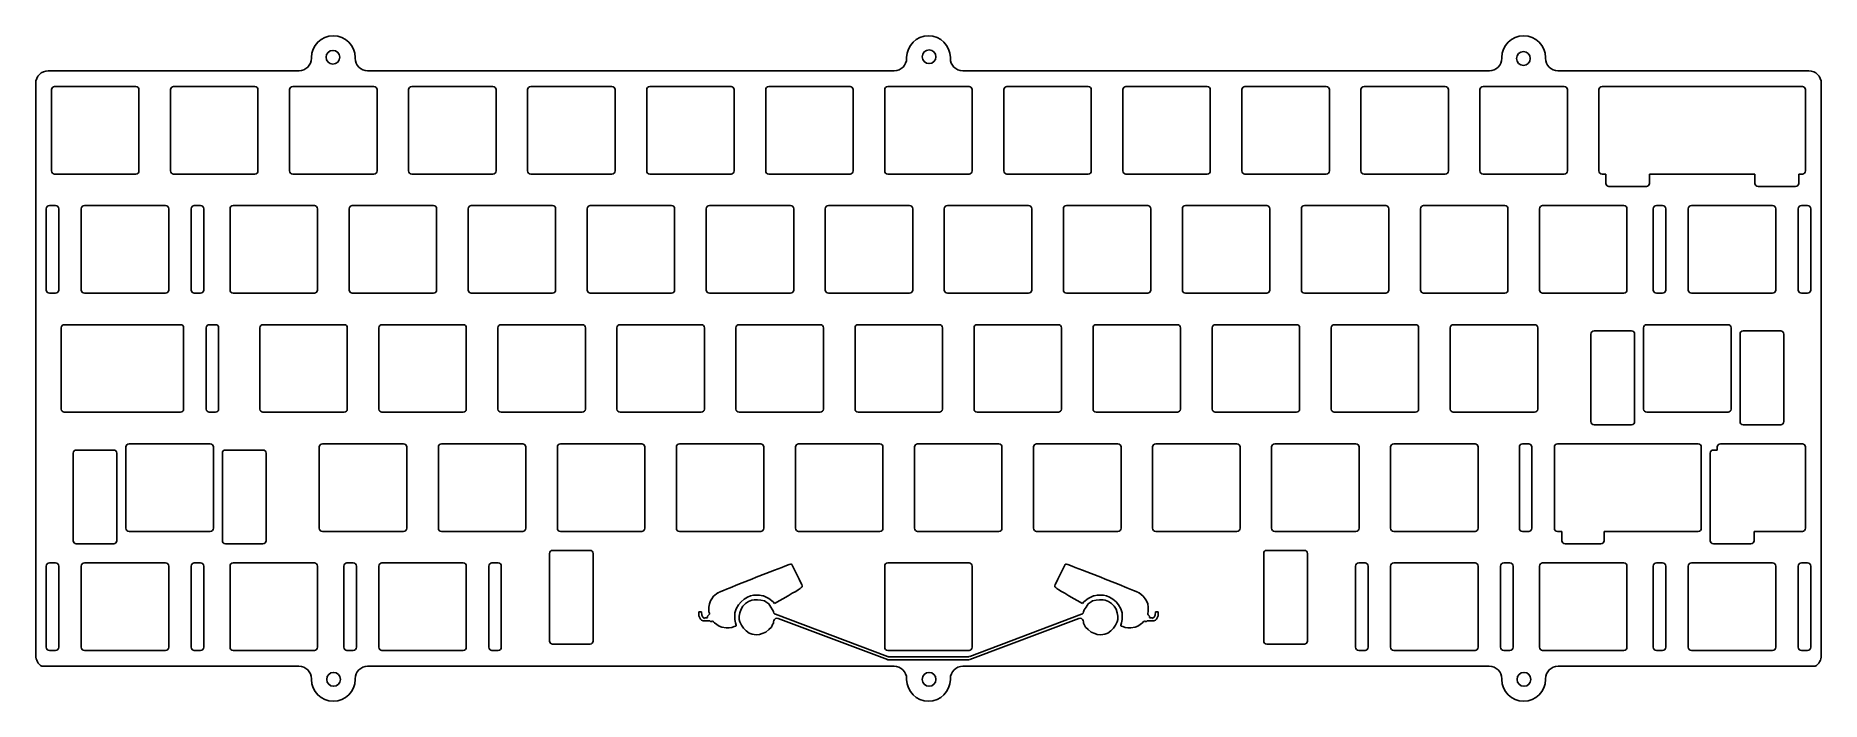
# Model space of a CAD drawing. Header units: centimetres. Extents: x 7.3 to 35.8, y -17.7 to -7.
import ezdxf

# ---------------------------------------------------------------- set-up
doc = ezdxf.new("R2010")
doc.units = ezdxf.units.CM
doc.header["$MEASUREMENT"] = 0
doc.layers.add('brutal_tsangan_fixed v3_0', color=7, linetype='Continuous')

msp = doc.modelspace()

# ---------------------------------------------------------------- linework, layer by layer
at = {"layer": 'brutal_tsangan_fixed v3_0'}
for p, q in [((11.665, -7.406), (11.665, -7.396)), ((11.665, -7.406), (11.665, -7.396)), ((12.365, -7.396), (12.365, -7.406)), ((12.365, -7.396), (12.365, -7.406)), ((21.19, -7.406), (21.19, -7.396)), ((21.19, -7.406), (21.19, -7.396)), ((21.89, -7.396), (21.89, -7.406)), ((21.89, -7.396), (21.89, -7.406)), ((30.715, -7.406), (30.715, -7.396)), ((30.715, -7.406), (30.715, -7.396)), ((31.415, -7.396), (31.415, -7.406)), ((31.415, -7.396), (31.415, -7.406)), ((7.453, -7.606), (11.467, -7.606)), ((7.453, -7.606), (11.467, -7.606)), ((12.563, -7.606), (20.992, -7.606)), ((12.563, -7.606), (20.992, -7.606)), ((22.088, -7.606), (30.517, -7.606)), ((22.088, -7.606), (30.517, -7.606)), ((31.613, -7.606), (35.628, -7.606)), ((31.613, -7.606), (35.628, -7.606)), ((7.253, -16.959), (7.253, -7.806)), ((7.253, -16.959), (7.253, -7.806)), ((7.505, -7.908), (7.505, -9.208)), ((7.505, -7.908), (7.505, -9.208)), ((8.855, -7.858), (7.555, -7.858)), ((8.855, -7.858), (7.555, -7.858)), ((8.905, -9.208), (8.905, -7.908)), ((8.905, -9.208), (8.905, -7.908)), ((9.41, -9.208), (9.41, -7.908)), ((9.41, -9.208), (9.41, -7.908)), ((9.46, -7.858), (10.76, -7.858)), ((9.46, -7.858), (10.76, -7.858)), ((10.81, -7.908), (10.81, -9.208)), ((10.81, -7.908), (10.81, -9.208)), ((11.315, -7.908), (11.315, -9.208)), ((11.315, -7.908), (11.315, -9.208)), ((12.665, -7.858), (11.365, -7.858)), ((12.665, -7.858), (11.365, -7.858)), ((12.715, -9.208), (12.715, -7.908)), ((12.715, -9.208), (12.715, -7.908)), ((13.22, -7.908), (13.22, -9.208)), ((13.22, -7.908), (13.22, -9.208)), ((14.57, -7.858), (13.27, -7.858)), ((14.57, -7.858), (13.27, -7.858)), ((14.62, -9.208), (14.62, -7.908)), ((14.62, -9.208), (14.62, -7.908)), ((15.125, -9.208), (15.125, -7.908)), ((15.125, -9.208), (15.125, -7.908)), ((15.175, -7.858), (16.475, -7.858)), ((15.175, -7.858), (16.475, -7.858)), ((16.525, -7.908), (16.525, -9.208)), ((16.525, -7.908), (16.525, -9.208)), ((17.03, -7.908), (17.03, -9.208)), ((17.03, -7.908), (17.03, -9.208)), ((18.38, -7.858), (17.08, -7.858)), ((18.38, -7.858), (17.08, -7.858)), ((18.43, -9.208), (18.43, -7.908)), ((18.43, -9.208), (18.43, -7.908)), ((18.935, -7.908), (18.935, -9.208)), ((18.935, -7.908), (18.935, -9.208)), ((20.285, -7.858), (18.985, -7.858)), ((20.285, -7.858), (18.985, -7.858)), ((20.335, -9.208), (20.335, -7.908)), ((20.335, -9.208), (20.335, -7.908)), ((20.84, -7.908), (20.84, -9.208)), ((20.84, -7.908), (20.84, -9.208)), ((22.19, -7.858), (20.89, -7.858)), ((22.19, -7.858), (20.89, -7.858)), ((22.24, -9.208), (22.24, -7.908)), ((22.24, -9.208), (22.24, -7.908)), ((22.745, -7.908), (22.745, -9.208)), ((22.745, -7.908), (22.745, -9.208)), ((24.095, -7.858), (22.795, -7.858)), ((24.095, -7.858), (22.795, -7.858)), ((24.145, -9.208), (24.145, -7.908)), ((24.145, -9.208), (24.145, -7.908)), ((24.65, -7.908), (24.65, -9.208)), ((24.65, -7.908), (24.65, -9.208)), ((26, -7.858), (24.7, -7.858)), ((26, -7.858), (24.7, -7.858)), ((26.05, -9.208), (26.05, -7.908)), ((26.05, -9.208), (26.05, -7.908)), ((26.555, -7.908), (26.555, -9.208)), ((26.555, -7.908), (26.555, -9.208)), ((27.905, -7.858), (26.605, -7.858)), ((27.905, -7.858), (26.605, -7.858)), ((27.955, -9.208), (27.955, -7.908)), ((27.955, -9.208), (27.955, -7.908)), ((28.46, -7.908), (28.46, -9.208)), ((28.46, -7.908), (28.46, -9.208)), ((29.81, -7.858), (28.51, -7.858)), ((29.81, -7.858), (28.51, -7.858)), ((29.86, -9.208), (29.86, -7.908)), ((29.86, -9.208), (29.86, -7.908)), ((30.365, -7.908), (30.365, -9.208)), ((30.365, -7.908), (30.365, -9.208)), ((31.715, -7.858), (30.415, -7.858)), ((31.715, -7.858), (30.415, -7.858)), ((31.765, -9.208), (31.765, -7.908)), ((31.765, -9.208), (31.765, -7.908)), ((32.27, -7.908), (32.27, -9.208)), ((32.27, -7.908), (32.27, -9.208)), ((35.525, -7.858), (32.32, -7.858)), ((35.525, -7.858), (32.32, -7.858)), ((35.575, -9.208), (35.575, -7.908)), ((35.575, -9.208), (35.575, -7.908)), ((35.828, -7.806), (35.828, -16.959)), ((35.828, -7.806), (35.828, -16.959)), ((7.555, -9.258), (8.855, -9.258)), ((7.555, -9.258), (8.855, -9.258)), ((10.76, -9.258), (9.46, -9.258)), ((10.76, -9.258), (9.46, -9.258)), ((11.365, -9.258), (12.665, -9.258)), ((11.365, -9.258), (12.665, -9.258)), ((13.27, -9.258), (14.57, -9.258)), ((13.27, -9.258), (14.57, -9.258)), ((16.475, -9.258), (15.175, -9.258)), ((16.475, -9.258), (15.175, -9.258)), ((17.08, -9.258), (18.38, -9.258)), ((17.08, -9.258), (18.38, -9.258)), ((18.985, -9.258), (20.285, -9.258)), ((18.985, -9.258), (20.285, -9.258)), ((20.89, -9.258), (22.19, -9.258)), ((20.89, -9.258), (22.19, -9.258)), ((22.795, -9.258), (24.095, -9.258)), ((22.795, -9.258), (24.095, -9.258)), ((24.7, -9.258), (26, -9.258)), ((24.7, -9.258), (26, -9.258)), ((26.605, -9.258), (27.905, -9.258)), ((26.605, -9.258), (27.905, -9.258)), ((28.51, -9.258), (29.81, -9.258)), ((28.51, -9.258), (29.81, -9.258)), ((30.415, -9.258), (31.715, -9.258)), ((30.415, -9.258), (31.715, -9.258)), ((32.32, -9.258), (32.379, -9.258)), ((32.32, -9.258), (32.379, -9.258)), ((32.379, -9.258), (32.379, -9.408)), ((32.379, -9.258), (32.379, -9.408)), ((33.079, -9.408), (33.079, -9.258)), ((33.079, -9.258), (34.766, -9.258)), ((33.079, -9.408), (33.079, -9.258)), ((33.079, -9.258), (34.766, -9.258)), ((34.766, -9.258), (34.766, -9.408)), ((34.766, -9.258), (34.766, -9.408)), ((35.466, -9.258), (35.525, -9.258)), ((35.466, -9.408), (35.466, -9.258)), ((35.466, -9.408), (35.466, -9.258)), ((35.466, -9.258), (35.525, -9.258)), ((32.429, -9.458), (33.029, -9.458)), ((32.429, -9.458), (33.029, -9.458)), ((34.816, -9.458), (35.416, -9.458)), ((34.816, -9.458), (35.416, -9.458)), ((7.421, -11.113), (7.421, -9.813)), ((7.421, -11.113), (7.421, -9.813)), ((7.471, -9.763), (7.571, -9.763)), ((7.471, -9.763), (7.571, -9.763)), ((7.621, -9.813), (7.621, -11.113)), ((7.621, -9.813), (7.621, -11.113)), ((7.981, -9.813), (7.981, -11.113)), ((7.981, -9.813), (7.981, -11.113)), ((9.331, -9.763), (8.031, -9.763)), ((9.331, -9.763), (8.031, -9.763)), ((9.381, -11.113), (9.381, -9.813)), ((9.381, -11.113), (9.381, -9.813)), ((9.741, -9.813), (9.741, -11.113)), ((9.741, -9.813), (9.741, -11.113)), ((9.891, -9.763), (9.791, -9.763)), ((9.891, -9.763), (9.791, -9.763)), ((9.941, -11.113), (9.941, -9.813)), ((9.941, -11.113), (9.941, -9.813)), ((10.363, -9.813), (10.363, -11.113)), ((10.363, -9.813), (10.363, -11.113)), ((11.713, -9.763), (10.413, -9.763)), ((11.713, -9.763), (10.413, -9.763)), ((11.763, -11.113), (11.763, -9.813)), ((11.763, -11.113), (11.763, -9.813)), ((12.268, -9.813), (12.268, -11.113)), ((12.268, -9.813), (12.268, -11.113)), ((13.618, -9.763), (12.318, -9.763)), ((13.618, -9.763), (12.318, -9.763)), ((13.668, -11.113), (13.668, -9.813)), ((13.668, -11.113), (13.668, -9.813)), ((14.173, -9.813), (14.173, -11.113)), ((14.173, -9.813), (14.173, -11.113)), ((15.523, -9.763), (14.223, -9.763)), ((15.523, -9.763), (14.223, -9.763)), ((15.573, -11.113), (15.573, -9.813)), ((15.573, -11.113), (15.573, -9.813)), ((16.078, -9.813), (16.078, -11.113)), ((16.078, -9.813), (16.078, -11.113)), ((17.428, -9.763), (16.128, -9.763)), ((17.428, -9.763), (16.128, -9.763)), ((17.478, -11.113), (17.478, -9.813)), ((17.478, -11.113), (17.478, -9.813)), ((17.983, -9.813), (17.983, -11.113)), ((17.983, -9.813), (17.983, -11.113)), ((19.333, -9.763), (18.033, -9.763)), ((19.333, -9.763), (18.033, -9.763)), ((19.383, -11.113), (19.383, -9.813)), ((19.383, -11.113), (19.383, -9.813)), ((19.888, -9.813), (19.888, -11.113)), ((19.888, -9.813), (19.888, -11.113)), ((21.238, -9.763), (19.938, -9.763)), ((21.238, -9.763), (19.938, -9.763)), ((21.288, -11.113), (21.288, -9.813)), ((21.288, -11.113), (21.288, -9.813)), ((21.793, -11.113), (21.793, -9.813)), ((21.793, -11.113), (21.793, -9.813)), ((21.843, -9.763), (23.143, -9.763)), ((21.843, -9.763), (23.143, -9.763)), ((23.193, -9.813), (23.193, -11.113)), ((23.193, -9.813), (23.193, -11.113)), ((23.698, -9.813), (23.698, -11.113)), ((23.698, -9.813), (23.698, -11.113)), ((25.048, -9.763), (23.748, -9.763)), ((25.048, -9.763), (23.748, -9.763)), ((25.098, -11.113), (25.098, -9.813)), ((25.098, -11.113), (25.098, -9.813)), ((25.603, -9.813), (25.603, -11.113)), ((25.603, -9.813), (25.603, -11.113)), ((26.953, -9.763), (25.653, -9.763)), ((26.953, -9.763), (25.653, -9.763)), ((27.003, -11.113), (27.003, -9.813)), ((27.003, -11.113), (27.003, -9.813)), ((27.508, -9.813), (27.508, -11.113)), ((27.508, -9.813), (27.508, -11.113)), ((28.858, -9.763), (27.558, -9.763)), ((28.858, -9.763), (27.558, -9.763)), ((28.908, -11.113), (28.908, -9.813)), ((28.908, -11.113), (28.908, -9.813)), ((29.413, -11.113), (29.413, -9.813)), ((29.413, -11.113), (29.413, -9.813)), ((29.463, -9.763), (30.763, -9.763)), ((29.463, -9.763), (30.763, -9.763)), ((30.813, -9.813), (30.813, -11.113)), ((30.813, -9.813), (30.813, -11.113)), ((31.318, -9.813), (31.318, -11.113)), ((31.318, -9.813), (31.318, -11.113)), ((32.668, -9.763), (31.368, -9.763)), ((32.668, -9.763), (31.368, -9.763)), ((32.718, -11.113), (32.718, -9.813)), ((32.718, -11.113), (32.718, -9.813)), ((33.139, -9.813), (33.139, -11.113)), ((33.139, -9.813), (33.139, -11.113)), ((33.289, -9.763), (33.189, -9.763)), ((33.289, -9.763), (33.189, -9.763)), ((33.339, -11.113), (33.339, -9.813)), ((33.339, -11.113), (33.339, -9.813)), ((33.699, -9.813), (33.699, -11.113)), ((33.699, -9.813), (33.699, -11.113)), ((35.049, -9.763), (33.749, -9.763)), ((35.049, -9.763), (33.749, -9.763)), ((35.099, -11.113), (35.099, -9.813)), ((35.099, -11.113), (35.099, -9.813)), ((35.459, -9.813), (35.459, -11.113)), ((35.459, -9.813), (35.459, -11.113)), ((35.609, -9.763), (35.509, -9.763)), ((35.609, -9.763), (35.509, -9.763)), ((35.659, -11.113), (35.659, -9.813)), ((35.659, -11.113), (35.659, -9.813)), ((7.571, -11.163), (7.471, -11.163)), ((7.571, -11.163), (7.471, -11.163)), ((8.031, -11.163), (9.331, -11.163)), ((8.031, -11.163), (9.331, -11.163)), ((9.791, -11.163), (9.891, -11.163)), ((9.791, -11.163), (9.891, -11.163)), ((10.413, -11.163), (11.713, -11.163)), ((10.413, -11.163), (11.713, -11.163)), ((12.318, -11.163), (13.618, -11.163)), ((12.318, -11.163), (13.618, -11.163)), ((14.223, -11.163), (15.523, -11.163)), ((14.223, -11.163), (15.523, -11.163)), ((16.128, -11.163), (17.428, -11.163)), ((16.128, -11.163), (17.428, -11.163)), ((18.033, -11.163), (19.333, -11.163)), ((18.033, -11.163), (19.333, -11.163)), ((19.938, -11.163), (21.238, -11.163)), ((19.938, -11.163), (21.238, -11.163)), ((23.143, -11.163), (21.843, -11.163)), ((23.143, -11.163), (21.843, -11.163)), ((23.748, -11.163), (25.048, -11.163)), ((23.748, -11.163), (25.048, -11.163)), ((25.653, -11.163), (26.953, -11.163)), ((25.653, -11.163), (26.953, -11.163)), ((27.558, -11.163), (28.858, -11.163)), ((27.558, -11.163), (28.858, -11.163)), ((30.763, -11.163), (29.463, -11.163)), ((30.763, -11.163), (29.463, -11.163)), ((31.368, -11.163), (32.668, -11.163)), ((31.368, -11.163), (32.668, -11.163)), ((33.189, -11.163), (33.289, -11.163)), ((33.189, -11.163), (33.289, -11.163)), ((33.749, -11.163), (35.049, -11.163)), ((33.749, -11.163), (35.049, -11.163)), ((35.509, -11.163), (35.609, -11.163)), ((35.509, -11.163), (35.609, -11.163)), ((7.71, -11.668), (7.81, -11.668)), ((7.71, -11.668), (7.81, -11.668)), ((7.811, -11.668), (8.268, -11.668)), ((7.811, -11.668), (8.268, -11.668)), ((8.27, -11.668), (9.57, -11.668)), ((8.27, -11.668), (9.57, -11.668)), ((10.03, -11.668), (10.13, -11.668)), ((10.03, -11.668), (10.13, -11.668)), ((12.189, -11.668), (10.889, -11.668)), ((12.189, -11.668), (10.889, -11.668)), ((14.094, -11.668), (12.794, -11.668)), ((14.094, -11.668), (12.794, -11.668)), ((15.999, -11.668), (14.699, -11.668)), ((15.999, -11.668), (14.699, -11.668)), ((17.904, -11.668), (16.604, -11.668)), ((17.904, -11.668), (16.604, -11.668)), ((19.809, -11.668), (18.509, -11.668)), ((19.809, -11.668), (18.509, -11.668)), ((21.714, -11.668), (20.414, -11.668)), ((21.714, -11.668), (20.414, -11.668)), ((23.619, -11.668), (22.319, -11.668)), ((23.619, -11.668), (22.319, -11.668)), ((24.224, -11.668), (25.524, -11.668)), ((24.224, -11.668), (25.524, -11.668)), ((27.429, -11.668), (26.129, -11.668)), ((27.429, -11.668), (26.129, -11.668)), ((29.334, -11.668), (28.034, -11.668)), ((29.334, -11.668), (28.034, -11.668)), ((29.939, -11.668), (31.239, -11.668)), ((29.939, -11.668), (31.239, -11.668)), ((33.035, -11.668), (34.335, -11.668)), ((33.035, -11.668), (34.335, -11.668)), ((7.66, -13.018), (7.66, -11.718)), ((7.66, -13.018), (7.66, -11.718)), ((9.62, -11.718), (9.62, -13.018)), ((9.62, -11.718), (9.62, -13.018)), ((9.98, -13.018), (9.98, -11.718)), ((9.98, -13.018), (9.98, -11.718)), ((10.18, -11.718), (10.18, -13.018)), ((10.18, -11.718), (10.18, -13.018)), ((10.839, -11.718), (10.839, -13.018)), ((10.839, -11.718), (10.839, -13.018)), ((12.239, -13.018), (12.239, -11.718)), ((12.239, -13.018), (12.239, -11.718)), ((12.744, -11.718), (12.744, -13.018)), ((12.744, -11.718), (12.744, -13.018)), ((14.144, -13.018), (14.144, -11.718)), ((14.144, -13.018), (14.144, -11.718)), ((14.649, -11.718), (14.649, -13.018)), ((14.649, -11.718), (14.649, -13.018)), ((16.049, -13.018), (16.049, -11.718)), ((16.049, -13.018), (16.049, -11.718)), ((16.554, -11.718), (16.554, -13.018)), ((16.554, -11.718), (16.554, -13.018)), ((17.954, -13.018), (17.954, -11.718)), ((17.954, -13.018), (17.954, -11.718)), ((18.459, -11.718), (18.459, -13.018)), ((18.459, -11.718), (18.459, -13.018)), ((19.859, -13.018), (19.859, -11.718)), ((19.859, -13.018), (19.859, -11.718)), ((20.364, -11.718), (20.364, -13.018)), ((20.364, -11.718), (20.364, -13.018)), ((21.764, -13.018), (21.764, -11.718)), ((21.764, -13.018), (21.764, -11.718)), ((22.269, -11.718), (22.269, -13.018)), ((22.269, -11.718), (22.269, -13.018)), ((23.669, -13.018), (23.669, -11.718)), ((23.669, -13.018), (23.669, -11.718)), ((24.174, -13.018), (24.174, -11.718)), ((24.174, -13.018), (24.174, -11.718)), ((25.574, -11.718), (25.574, -13.018)), ((25.574, -11.718), (25.574, -13.018)), ((26.079, -11.718), (26.079, -13.018)), ((26.079, -11.718), (26.079, -13.018)), ((27.479, -13.018), (27.479, -11.718)), ((27.479, -13.018), (27.479, -11.718)), ((27.984, -11.718), (27.984, -13.018)), ((27.984, -11.718), (27.984, -13.018)), ((29.384, -13.018), (29.384, -11.718)), ((29.384, -13.018), (29.384, -11.718)), ((29.889, -13.018), (29.889, -11.718)), ((29.889, -13.018), (29.889, -11.718)), ((31.289, -11.718), (31.289, -13.018)), ((31.289, -11.718), (31.289, -13.018)), ((32.141, -11.818), (32.141, -13.218)), ((32.141, -11.818), (32.141, -13.218)), ((32.791, -11.768), (32.191, -11.768)), ((32.791, -11.768), (32.191, -11.768)), ((32.841, -13.218), (32.841, -11.818)), ((32.841, -13.218), (32.841, -11.818)), ((32.985, -13.018), (32.985, -11.718)), ((32.985, -13.018), (32.985, -11.718)), ((34.385, -11.718), (34.385, -13.018)), ((34.385, -11.718), (34.385, -13.018)), ((34.528, -13.218), (34.528, -11.818)), ((34.528, -13.218), (34.528, -11.818)), ((34.578, -11.768), (35.178, -11.768)), ((34.578, -11.768), (35.178, -11.768)), ((35.228, -11.818), (35.228, -13.218)), ((35.228, -11.818), (35.228, -13.218)), ((9.57, -13.068), (7.71, -13.068)), ((9.57, -13.068), (7.71, -13.068)), ((9.62, -13.018), (9.62, -13.018)), ((9.62, -13.018), (9.62, -13.018)), ((10.13, -13.068), (10.03, -13.068)), ((10.13, -13.068), (10.03, -13.068)), ((10.889, -13.068), (12.189, -13.068)), ((10.889, -13.068), (12.189, -13.068)), ((12.794, -13.068), (14.094, -13.068)), ((12.794, -13.068), (14.094, -13.068)), ((14.699, -13.068), (15.999, -13.068)), ((14.699, -13.068), (15.999, -13.068)), ((16.604, -13.068), (17.904, -13.068)), ((16.604, -13.068), (17.904, -13.068)), ((18.509, -13.068), (19.809, -13.068)), ((18.509, -13.068), (19.809, -13.068)), ((20.414, -13.068), (21.714, -13.068)), ((20.414, -13.068), (21.714, -13.068)), ((22.319, -13.068), (23.619, -13.068)), ((22.319, -13.068), (23.619, -13.068)), ((25.524, -13.068), (24.224, -13.068)), ((25.524, -13.068), (24.224, -13.068)), ((26.129, -13.068), (27.429, -13.068)), ((26.129, -13.068), (27.429, -13.068)), ((28.034, -13.068), (29.334, -13.068)), ((28.034, -13.068), (29.334, -13.068)), ((31.239, -13.068), (29.939, -13.068)), ((31.239, -13.068), (29.939, -13.068)), ((34.335, -13.068), (33.035, -13.068)), ((34.335, -13.068), (33.035, -13.068)), ((32.191, -13.268), (32.791, -13.268)), ((32.191, -13.268), (32.791, -13.268)), ((35.178, -13.268), (34.578, -13.268)), ((35.178, -13.268), (34.578, -13.268)), ((8.502, -13.673), (7.902, -13.673)), ((8.502, -13.673), (7.902, -13.673)), ((8.696, -13.623), (8.696, -14.923)), ((8.696, -13.623), (8.696, -14.923)), ((10.046, -13.573), (8.746, -13.573)), ((10.046, -13.573), (8.746, -13.573)), ((10.096, -14.923), (10.096, -13.623)), ((10.096, -14.923), (10.096, -13.623)), ((10.89, -13.673), (10.29, -13.673)), ((10.89, -13.673), (10.29, -13.673)), ((11.791, -13.623), (11.791, -14.923)), ((11.791, -13.623), (11.791, -14.923)), ((13.141, -13.573), (11.841, -13.573)), ((13.141, -13.573), (11.841, -13.573)), ((13.191, -14.923), (13.191, -13.623)), ((13.191, -14.923), (13.191, -13.623)), ((13.696, -13.623), (13.696, -14.923)), ((13.696, -13.623), (13.696, -14.923)), ((15.046, -13.573), (13.746, -13.573)), ((15.046, -13.573), (13.746, -13.573)), ((15.096, -14.923), (15.096, -13.623)), ((15.096, -14.923), (15.096, -13.623)), ((15.601, -14.923), (15.601, -13.623)), ((15.601, -14.923), (15.601, -13.623)), ((15.651, -13.573), (16.951, -13.573)), ((15.651, -13.573), (16.951, -13.573)), ((17.001, -13.623), (17.001, -14.923)), ((17.001, -13.623), (17.001, -14.923)), ((17.506, -13.623), (17.506, -14.923)), ((17.506, -13.623), (17.506, -14.923)), ((18.856, -13.573), (17.556, -13.573)), ((18.856, -13.573), (17.556, -13.573)), ((18.906, -14.923), (18.906, -13.623)), ((18.906, -14.923), (18.906, -13.623)), ((19.411, -13.623), (19.411, -14.923)), ((19.411, -13.623), (19.411, -14.923)), ((20.761, -13.573), (19.461, -13.573)), ((20.761, -13.573), (19.461, -13.573)), ((20.811, -14.923), (20.811, -13.623)), ((20.811, -14.923), (20.811, -13.623)), ((21.316, -14.923), (21.316, -13.623)), ((21.316, -14.923), (21.316, -13.623)), ((21.366, -13.573), (22.666, -13.573)), ((21.366, -13.573), (22.666, -13.573)), ((22.716, -13.623), (22.716, -14.923)), ((22.716, -13.623), (22.716, -14.923)), ((23.221, -13.623), (23.221, -14.923)), ((23.221, -13.623), (23.221, -14.923)), ((24.571, -13.573), (23.271, -13.573)), ((24.571, -13.573), (23.271, -13.573)), ((24.621, -14.923), (24.621, -13.623)), ((24.621, -14.923), (24.621, -13.623)), ((25.126, -13.623), (25.126, -14.923)), ((25.126, -13.623), (25.126, -14.923)), ((26.476, -13.573), (25.176, -13.573)), ((26.476, -13.573), (25.176, -13.573)), ((26.526, -14.923), (26.526, -13.623)), ((26.526, -14.923), (26.526, -13.623)), ((27.031, -13.623), (27.031, -14.923)), ((27.031, -13.623), (27.031, -14.923)), ((28.381, -13.573), (27.081, -13.573)), ((28.381, -13.573), (27.081, -13.573)), ((28.431, -14.923), (28.431, -13.623)), ((28.431, -14.923), (28.431, -13.623)), ((28.936, -13.623), (28.936, -14.923)), ((28.936, -13.623), (28.936, -14.923)), ((30.286, -13.573), (28.986, -13.573)), ((30.286, -13.573), (28.986, -13.573)), ((30.336, -14.923), (30.336, -13.623)), ((30.336, -14.923), (30.336, -13.623)), ((30.996, -13.623), (30.996, -14.923)), ((30.996, -13.623), (30.996, -14.923)), ((31.146, -13.573), (31.046, -13.573)), ((31.146, -13.573), (31.046, -13.573)), ((31.196, -14.923), (31.196, -13.623)), ((31.196, -14.923), (31.196, -13.623)), ((31.556, -13.623), (31.556, -14.923)), ((31.556, -13.623), (31.556, -14.923)), ((33.858, -13.573), (31.606, -13.573)), ((33.858, -13.573), (31.606, -13.573)), ((33.908, -14.923), (33.908, -13.623)), ((33.908, -14.923), (33.908, -13.623)), ((34.163, -13.673), (34.102, -13.673)), ((34.163, -13.673), (34.102, -13.673)), ((34.163, -13.623), (34.163, -13.673)), ((34.163, -13.623), (34.163, -13.673)), ((35.525, -13.573), (34.213, -13.573)), ((35.525, -13.573), (34.213, -13.573)), ((35.575, -14.923), (35.575, -13.623)), ((35.575, -14.923), (35.575, -13.623)), ((7.852, -13.723), (7.852, -15.123)), ((7.852, -13.723), (7.852, -15.123)), ((8.552, -15.123), (8.552, -13.723)), ((8.552, -15.123), (8.552, -13.723)), ((10.24, -13.723), (10.24, -15.123)), ((10.24, -13.723), (10.24, -15.123)), ((10.94, -15.123), (10.94, -13.723)), ((10.94, -15.123), (10.94, -13.723)), ((34.052, -13.723), (34.052, -15.123)), ((34.052, -13.723), (34.052, -15.123)), ((8.746, -14.973), (10.046, -14.973)), ((8.746, -14.973), (10.046, -14.973)), ((11.841, -14.973), (13.141, -14.973)), ((11.841, -14.973), (13.141, -14.973)), ((13.746, -14.973), (15.046, -14.973)), ((13.746, -14.973), (15.046, -14.973)), ((16.951, -14.973), (15.651, -14.973)), ((16.951, -14.973), (15.651, -14.973)), ((17.556, -14.973), (18.856, -14.973)), ((17.556, -14.973), (18.856, -14.973)), ((19.461, -14.973), (20.761, -14.973)), ((19.461, -14.973), (20.761, -14.973)), ((22.666, -14.973), (21.366, -14.973)), ((22.666, -14.973), (21.366, -14.973)), ((23.271, -14.973), (24.571, -14.973)), ((23.271, -14.973), (24.571, -14.973)), ((25.176, -14.973), (26.476, -14.973)), ((25.176, -14.973), (26.476, -14.973)), ((27.081, -14.973), (28.381, -14.973)), ((27.081, -14.973), (28.381, -14.973)), ((28.986, -14.973), (30.286, -14.973)), ((28.986, -14.973), (30.286, -14.973)), ((31.046, -14.973), (31.146, -14.973)), ((31.046, -14.973), (31.146, -14.973)), ((31.606, -14.973), (31.677, -14.973)), ((31.606, -14.973), (31.677, -14.973)), ((31.677, -14.973), (31.677, -15.123)), ((31.677, -14.973), (31.677, -15.123)), ((32.352, -15.123), (32.352, -14.973)), ((32.352, -14.973), (33.858, -14.973)), ((32.352, -15.123), (32.352, -14.973)), ((32.352, -14.973), (33.858, -14.973)), ((34.752, -14.973), (35.525, -14.973)), ((34.752, -15.123), (34.752, -14.973)), ((34.752, -15.123), (34.752, -14.973)), ((34.752, -14.973), (35.525, -14.973)), ((7.902, -15.173), (8.502, -15.173)), ((7.902, -15.173), (8.502, -15.173)), ((10.29, -15.173), (10.89, -15.173)), ((10.29, -15.173), (10.89, -15.173)), ((15.475, -16.728), (15.475, -15.328)), ((15.475, -16.728), (15.475, -15.328)), ((15.525, -15.278), (16.125, -15.278)), ((15.525, -15.278), (16.125, -15.278)), ((16.175, -15.328), (16.175, -16.728)), ((16.175, -15.328), (16.175, -16.728)), ((26.905, -15.328), (26.905, -16.728)), ((26.905, -15.328), (26.905, -16.728)), ((27.555, -15.278), (26.955, -15.278)), ((27.555, -15.278), (26.955, -15.278)), ((27.605, -16.728), (27.605, -15.328)), ((27.605, -16.728), (27.605, -15.328)), ((31.727, -15.173), (32.302, -15.173)), ((31.727, -15.173), (32.302, -15.173)), ((34.102, -15.173), (34.702, -15.173)), ((34.102, -15.173), (34.702, -15.173)), ((7.421, -15.528), (7.421, -16.828)), ((7.421, -15.528), (7.421, -16.828)), ((7.571, -15.478), (7.471, -15.478)), ((7.571, -15.478), (7.471, -15.478)), ((7.621, -16.828), (7.621, -15.528)), ((7.621, -16.828), (7.621, -15.528)), ((7.981, -15.528), (7.981, -16.828)), ((7.981, -15.528), (7.981, -16.828)), ((9.331, -15.478), (8.031, -15.478)), ((9.331, -15.478), (8.031, -15.478)), ((9.381, -16.828), (9.381, -15.528)), ((9.381, -16.828), (9.381, -15.528)), ((9.741, -15.528), (9.741, -16.828)), ((9.741, -15.528), (9.741, -16.828)), ((9.891, -15.478), (9.791, -15.478)), ((9.891, -15.478), (9.791, -15.478)), ((9.941, -16.828), (9.941, -15.528)), ((9.941, -16.828), (9.941, -15.528)), ((10.363, -15.528), (10.363, -16.828)), ((10.363, -15.528), (10.363, -16.828)), ((11.713, -15.478), (10.413, -15.478)), ((11.713, -15.478), (10.413, -15.478)), ((11.763, -16.828), (11.763, -15.528)), ((11.763, -16.828), (11.763, -15.528)), ((12.184, -15.528), (12.184, -16.828)), ((12.184, -15.528), (12.184, -16.828)), ((12.334, -15.478), (12.234, -15.478)), ((12.334, -15.478), (12.234, -15.478)), ((12.384, -16.828), (12.384, -15.528)), ((12.384, -16.828), (12.384, -15.528)), ((12.744, -15.528), (12.744, -16.828)), ((12.744, -15.528), (12.744, -16.828)), ((14.094, -15.478), (12.794, -15.478)), ((14.094, -15.478), (12.794, -15.478)), ((14.144, -16.828), (14.144, -15.528)), ((14.144, -16.828), (14.144, -15.528)), ((14.504, -15.528), (14.504, -16.828)), ((14.504, -15.528), (14.504, -16.828)), ((14.654, -15.478), (14.554, -15.478)), ((14.654, -15.478), (14.554, -15.478)), ((14.704, -16.828), (14.704, -15.528)), ((14.704, -16.828), (14.704, -15.528)), ((18.783, -15.705), (18.713, -15.74)), ((18.783, -15.705), (18.713, -15.74)), ((18.935, -15.649), (18.783, -15.705)), ((18.935, -15.649), (18.783, -15.705)), ((19.074, -15.594), (18.935, -15.649)), ((19.074, -15.594), (18.935, -15.649)), ((19.137, -15.573), (19.074, -15.594)), ((19.137, -15.573), (19.074, -15.594)), ((19.192, -15.552), (19.137, -15.573)), ((19.192, -15.552), (19.137, -15.573)), ((19.241, -15.531), (19.192, -15.552)), ((19.241, -15.531), (19.192, -15.552)), ((19.31, -15.503), (19.241, -15.531)), ((19.31, -15.503), (19.241, -15.531)), ((19.331, -15.496), (19.31, -15.503)), ((19.331, -15.496), (19.31, -15.503)), ((19.345, -15.496), (19.331, -15.496)), ((19.345, -15.496), (19.331, -15.496)), ((19.352, -15.503), (19.345, -15.496)), ((19.352, -15.503), (19.345, -15.496)), ((19.47, -15.74), (19.352, -15.503)), ((19.47, -15.74), (19.352, -15.503)), ((20.84, -15.528), (20.84, -16.828)), ((20.84, -15.528), (20.84, -16.828)), ((22.19, -15.478), (20.89, -15.478)), ((22.19, -15.478), (20.89, -15.478)), ((22.24, -16.828), (22.24, -15.528)), ((22.24, -16.828), (22.24, -15.528)), ((23.728, -15.503), (23.61, -15.74)), ((23.728, -15.503), (23.61, -15.74)), ((23.735, -15.496), (23.728, -15.503)), ((23.735, -15.496), (23.728, -15.503)), ((23.749, -15.496), (23.735, -15.496)), ((23.749, -15.496), (23.735, -15.496)), ((23.77, -15.503), (23.749, -15.496)), ((23.77, -15.503), (23.749, -15.496)), ((23.839, -15.531), (23.77, -15.503)), ((23.839, -15.531), (23.77, -15.503)), ((23.888, -15.552), (23.839, -15.531)), ((23.888, -15.552), (23.839, -15.531)), ((23.944, -15.573), (23.888, -15.552)), ((23.944, -15.573), (23.888, -15.552)), ((24.006, -15.594), (23.944, -15.573)), ((24.006, -15.594), (23.944, -15.573)), ((24.145, -15.649), (24.006, -15.594)), ((24.145, -15.649), (24.006, -15.594)), ((24.298, -15.705), (24.145, -15.649)), ((24.298, -15.705), (24.145, -15.649)), ((24.367, -15.74), (24.298, -15.705)), ((24.367, -15.74), (24.298, -15.705)), ((28.376, -15.528), (28.376, -16.828)), ((28.376, -15.528), (28.376, -16.828)), ((28.526, -15.478), (28.426, -15.478)), ((28.526, -15.478), (28.426, -15.478)), ((28.576, -16.828), (28.576, -15.528)), ((28.576, -16.828), (28.576, -15.528)), ((28.936, -15.528), (28.936, -16.828)), ((28.936, -15.528), (28.936, -16.828)), ((30.286, -15.478), (28.986, -15.478)), ((30.286, -15.478), (28.986, -15.478)), ((30.336, -16.828), (30.336, -15.528)), ((30.336, -16.828), (30.336, -15.528)), ((30.696, -16.828), (30.696, -15.528)), ((30.696, -16.828), (30.696, -15.528)), ((30.746, -15.478), (30.846, -15.478)), ((30.746, -15.478), (30.846, -15.478)), ((30.896, -15.528), (30.896, -16.828)), ((30.896, -15.528), (30.896, -16.828)), ((31.318, -15.528), (31.318, -16.828)), ((31.318, -15.528), (31.318, -16.828)), ((32.668, -15.478), (31.368, -15.478)), ((32.668, -15.478), (31.368, -15.478)), ((32.718, -16.828), (32.718, -15.528)), ((32.718, -16.828), (32.718, -15.528)), ((33.139, -16.828), (33.139, -15.528)), ((33.139, -16.828), (33.139, -15.528)), ((33.189, -15.478), (33.289, -15.478)), ((33.189, -15.478), (33.289, -15.478)), ((33.339, -15.528), (33.339, -16.828)), ((33.339, -15.528), (33.339, -16.828)), ((33.699, -15.528), (33.699, -16.828)), ((33.699, -15.528), (33.699, -16.828)), ((35.049, -15.478), (33.749, -15.478)), ((35.049, -15.478), (33.749, -15.478)), ((35.099, -16.828), (35.099, -15.528)), ((35.099, -16.828), (35.099, -15.528)), ((35.459, -15.528), (35.459, -16.828)), ((35.459, -15.528), (35.459, -16.828)), ((35.609, -15.478), (35.509, -15.478)), ((35.609, -15.478), (35.509, -15.478)), ((35.659, -16.828), (35.659, -15.528)), ((35.659, -16.828), (35.659, -15.528)), ((18.171, -15.955), (18.102, -16.01)), ((18.171, -15.955), (18.102, -16.01)), ((18.178, -15.955), (18.171, -15.955)), ((18.178, -15.955), (18.171, -15.955)), ((18.192, -15.948), (18.178, -15.955)), ((18.192, -15.948), (18.178, -15.955)), ((18.262, -15.92), (18.192, -15.948)), ((18.262, -15.92), (18.192, -15.948)), ((18.31, -15.899), (18.262, -15.92)), ((18.31, -15.899), (18.262, -15.92)), ((18.366, -15.878), (18.31, -15.899)), ((18.366, -15.878), (18.31, -15.899)), ((18.491, -15.823), (18.366, -15.878)), ((18.491, -15.823), (18.366, -15.878)), ((18.56, -15.795), (18.491, -15.823)), ((18.56, -15.795), (18.491, -15.823)), ((18.713, -15.74), (18.56, -15.795)), ((18.713, -15.74), (18.56, -15.795)), ((18.692, -16.003), (18.741, -15.996)), ((18.692, -16.003), (18.741, -15.996)), ((18.741, -15.996), (18.838, -15.996)), ((18.741, -15.996), (18.838, -15.996)), ((18.838, -15.996), (18.887, -16.003)), ((18.838, -15.996), (18.887, -16.003)), ((19.296, -16.003), (19.359, -15.962)), ((19.296, -16.003), (19.359, -15.962)), ((19.359, -15.962), (19.415, -15.934)), ((19.359, -15.962), (19.415, -15.934)), ((19.415, -15.934), (19.456, -15.906)), ((19.415, -15.934), (19.456, -15.906)), ((19.456, -15.906), (19.484, -15.885)), ((19.456, -15.906), (19.484, -15.885)), ((19.491, -15.788), (19.47, -15.74)), ((19.491, -15.788), (19.47, -15.74)), ((19.484, -15.885), (19.505, -15.871)), ((19.484, -15.885), (19.505, -15.871)), ((19.512, -15.823), (19.491, -15.788)), ((19.512, -15.823), (19.491, -15.788)), ((19.505, -15.871), (19.519, -15.858)), ((19.505, -15.871), (19.519, -15.858)), ((19.519, -15.844), (19.512, -15.823)), ((19.519, -15.844), (19.512, -15.823)), ((19.519, -15.858), (19.519, -15.844)), ((19.519, -15.858), (19.519, -15.844)), ((23.569, -15.823), (23.562, -15.844)), ((23.569, -15.823), (23.562, -15.844)), ((23.562, -15.844), (23.562, -15.858)), ((23.562, -15.844), (23.562, -15.858)), ((23.562, -15.858), (23.576, -15.871)), ((23.562, -15.858), (23.576, -15.871)), ((23.589, -15.788), (23.569, -15.823)), ((23.589, -15.788), (23.569, -15.823)), ((23.576, -15.871), (23.596, -15.885)), ((23.576, -15.871), (23.596, -15.885)), ((23.61, -15.74), (23.589, -15.788)), ((23.61, -15.74), (23.589, -15.788)), ((23.596, -15.885), (23.624, -15.906)), ((23.596, -15.885), (23.624, -15.906)), ((23.624, -15.906), (23.666, -15.934)), ((23.624, -15.906), (23.666, -15.934)), ((23.666, -15.934), (23.721, -15.962)), ((23.666, -15.934), (23.721, -15.962)), ((23.721, -15.962), (23.784, -16.003)), ((23.721, -15.962), (23.784, -16.003)), ((24.194, -16.003), (24.242, -15.996)), ((24.194, -16.003), (24.242, -15.996)), ((24.242, -15.996), (24.339, -15.996)), ((24.242, -15.996), (24.339, -15.996)), ((24.339, -15.996), (24.388, -16.003)), ((24.339, -15.996), (24.388, -16.003)), ((24.52, -15.795), (24.367, -15.74)), ((24.52, -15.795), (24.367, -15.74)), ((24.589, -15.823), (24.52, -15.795)), ((24.589, -15.823), (24.52, -15.795)), ((24.714, -15.878), (24.589, -15.823)), ((24.714, -15.878), (24.589, -15.823)), ((24.77, -15.899), (24.714, -15.878)), ((24.77, -15.899), (24.714, -15.878)), ((24.819, -15.92), (24.77, -15.899)), ((24.819, -15.92), (24.77, -15.899)), ((24.888, -15.948), (24.819, -15.92)), ((24.888, -15.948), (24.819, -15.92)), ((24.902, -15.955), (24.888, -15.948)), ((24.902, -15.955), (24.888, -15.948)), ((24.909, -15.955), (24.902, -15.955)), ((24.909, -15.955), (24.902, -15.955)), ((24.978, -16.01), (24.909, -15.955)), ((24.978, -16.01), (24.909, -15.955)), ((17.908, -16.26), (17.866, -16.26)), ((17.866, -16.26), (17.866, -16.323)), ((17.908, -16.26), (17.866, -16.26)), ((17.866, -16.26), (17.866, -16.323)), ((17.908, -16.274), (17.908, -16.26)), ((17.908, -16.274), (17.908, -16.26)), ((17.915, -16.295), (17.908, -16.274)), ((17.915, -16.295), (17.908, -16.274)), ((18.033, -16.135), (18.026, -16.184)), ((18.033, -16.135), (18.026, -16.184)), ((18.026, -16.184), (18.026, -16.26)), ((18.026, -16.184), (18.026, -16.26)), ((18.026, -16.26), (18.033, -16.281)), ((18.026, -16.26), (18.033, -16.281)), ((18.053, -16.087), (18.033, -16.135)), ((18.053, -16.087), (18.033, -16.135)), ((18.033, -16.281), (18.033, -16.295)), ((18.033, -16.281), (18.033, -16.295)), ((18.074, -16.052), (18.053, -16.087)), ((18.074, -16.052), (18.053, -16.087)), ((18.102, -16.01), (18.074, -16.052)), ((18.102, -16.01), (18.074, -16.052)), ((18.442, -16.274), (18.463, -16.212)), ((18.442, -16.274), (18.463, -16.212)), ((18.442, -16.385), (18.442, -16.274)), ((18.442, -16.385), (18.442, -16.274)), ((18.463, -16.212), (18.498, -16.149)), ((18.463, -16.212), (18.498, -16.149)), ((18.498, -16.149), (18.54, -16.101)), ((18.498, -16.149), (18.54, -16.101)), ((18.512, -16.33), (18.519, -16.274)), ((18.512, -16.33), (18.519, -16.274)), ((18.519, -16.274), (18.54, -16.219)), ((18.519, -16.274), (18.54, -16.219)), ((18.54, -16.101), (18.588, -16.059)), ((18.54, -16.101), (18.588, -16.059)), ((18.54, -16.219), (18.567, -16.17)), ((18.54, -16.219), (18.567, -16.17)), ((18.567, -16.17), (18.609, -16.128)), ((18.567, -16.17), (18.609, -16.128)), ((18.588, -16.059), (18.644, -16.024)), ((18.588, -16.059), (18.644, -16.024)), ((18.609, -16.128), (18.658, -16.094)), ((18.609, -16.128), (18.658, -16.094)), ((18.644, -16.024), (18.692, -16.003)), ((18.644, -16.024), (18.692, -16.003)), ((18.658, -16.094), (18.713, -16.073)), ((18.658, -16.094), (18.713, -16.073)), ((18.713, -16.073), (18.748, -16.066)), ((18.713, -16.073), (18.748, -16.066)), ((18.748, -16.066), (18.803, -16.066)), ((18.748, -16.066), (18.803, -16.066)), ((18.803, -16.066), (18.859, -16.073)), ((18.803, -16.066), (18.859, -16.073)), ((18.859, -16.073), (18.915, -16.087)), ((18.859, -16.073), (18.915, -16.087)), ((18.887, -16.003), (18.901, -16.003)), ((18.887, -16.003), (18.901, -16.003)), ((18.901, -16.003), (18.984, -16.045)), ((18.901, -16.003), (18.984, -16.045)), ((18.915, -16.087), (18.935, -16.101)), ((18.915, -16.087), (18.935, -16.101)), ((18.935, -16.101), (18.984, -16.135)), ((18.935, -16.101), (18.984, -16.135)), ((18.984, -16.045), (19.053, -16.101)), ((18.984, -16.045), (19.053, -16.101)), ((18.984, -16.135), (19.019, -16.184)), ((18.984, -16.135), (19.019, -16.184)), ((19.019, -16.184), (19.046, -16.226)), ((19.019, -16.184), (19.046, -16.226)), ((19.046, -16.226), (19.053, -16.246)), ((19.046, -16.226), (19.053, -16.246)), ((19.053, -16.101), (19.074, -16.128)), ((19.053, -16.101), (19.074, -16.128)), ((19.053, -16.246), (19.06, -16.26)), ((19.053, -16.246), (19.06, -16.26)), ((19.06, -16.26), (19.067, -16.281)), ((19.06, -16.26), (19.067, -16.281)), ((19.074, -16.128), (19.296, -16.003)), ((19.074, -16.128), (19.296, -16.003)), ((23.784, -16.003), (24.006, -16.128)), ((23.784, -16.003), (24.006, -16.128)), ((24.006, -16.128), (24.027, -16.101)), ((24.006, -16.128), (24.027, -16.101)), ((24.013, -16.281), (24.02, -16.26)), ((24.013, -16.281), (24.02, -16.26)), ((24.02, -16.26), (24.027, -16.246)), ((24.02, -16.26), (24.027, -16.246)), ((24.027, -16.101), (24.096, -16.045)), ((24.027, -16.101), (24.096, -16.045)), ((24.027, -16.246), (24.034, -16.226)), ((24.027, -16.246), (24.034, -16.226)), ((24.034, -16.226), (24.062, -16.184)), ((24.034, -16.226), (24.062, -16.184)), ((24.062, -16.184), (24.096, -16.135)), ((24.062, -16.184), (24.096, -16.135)), ((24.096, -16.045), (24.18, -16.003)), ((24.096, -16.045), (24.18, -16.003)), ((24.096, -16.135), (24.145, -16.101)), ((24.096, -16.135), (24.145, -16.101)), ((24.145, -16.101), (24.166, -16.087)), ((24.145, -16.101), (24.166, -16.087)), ((24.166, -16.087), (24.221, -16.073)), ((24.166, -16.087), (24.221, -16.073)), ((24.18, -16.003), (24.194, -16.003)), ((24.18, -16.003), (24.194, -16.003)), ((24.221, -16.073), (24.277, -16.066)), ((24.221, -16.073), (24.277, -16.066)), ((24.277, -16.066), (24.333, -16.066)), ((24.277, -16.066), (24.333, -16.066)), ((24.333, -16.066), (24.367, -16.073)), ((24.333, -16.066), (24.367, -16.073)), ((24.367, -16.073), (24.423, -16.094)), ((24.367, -16.073), (24.423, -16.094)), ((24.388, -16.003), (24.437, -16.024)), ((24.388, -16.003), (24.437, -16.024)), ((24.423, -16.094), (24.471, -16.128)), ((24.423, -16.094), (24.471, -16.128)), ((24.437, -16.024), (24.492, -16.059)), ((24.437, -16.024), (24.492, -16.059)), ((24.471, -16.128), (24.513, -16.17)), ((24.471, -16.128), (24.513, -16.17)), ((24.492, -16.059), (24.541, -16.101)), ((24.492, -16.059), (24.541, -16.101)), ((24.513, -16.17), (24.541, -16.219)), ((24.513, -16.17), (24.541, -16.219)), ((24.541, -16.101), (24.583, -16.149)), ((24.541, -16.101), (24.583, -16.149)), ((24.541, -16.219), (24.562, -16.274)), ((24.541, -16.219), (24.562, -16.274)), ((24.562, -16.274), (24.569, -16.33)), ((24.562, -16.274), (24.569, -16.33)), ((24.583, -16.149), (24.617, -16.212)), ((24.583, -16.149), (24.617, -16.212)), ((24.617, -16.212), (24.638, -16.274)), ((24.617, -16.212), (24.638, -16.274)), ((24.638, -16.274), (24.638, -16.385)), ((24.638, -16.274), (24.638, -16.385)), ((25.006, -16.052), (24.978, -16.01)), ((25.006, -16.052), (24.978, -16.01)), ((25.027, -16.087), (25.006, -16.052)), ((25.027, -16.087), (25.006, -16.052)), ((25.048, -16.135), (25.027, -16.087)), ((25.048, -16.135), (25.027, -16.087)), ((25.055, -16.184), (25.048, -16.135)), ((25.055, -16.184), (25.048, -16.135)), ((25.048, -16.281), (25.055, -16.26)), ((25.048, -16.281), (25.055, -16.26)), ((25.048, -16.295), (25.048, -16.281)), ((25.048, -16.295), (25.048, -16.281)), ((25.055, -16.26), (25.055, -16.184)), ((25.055, -16.26), (25.055, -16.184)), ((25.173, -16.274), (25.166, -16.295)), ((25.173, -16.274), (25.166, -16.295)), ((25.214, -16.26), (25.173, -16.26)), ((25.173, -16.26), (25.173, -16.274)), ((25.214, -16.26), (25.173, -16.26)), ((25.173, -16.26), (25.173, -16.274)), ((25.214, -16.323), (25.214, -16.26)), ((25.214, -16.323), (25.214, -16.26)), ((17.866, -16.323), (17.894, -16.378)), ((17.866, -16.323), (17.894, -16.378)), ((17.894, -16.378), (17.908, -16.392)), ((17.894, -16.378), (17.908, -16.392)), ((17.908, -16.392), (17.935, -16.406)), ((17.908, -16.392), (17.935, -16.406)), ((17.915, -16.316), (17.915, -16.295)), ((17.915, -16.316), (17.915, -16.295)), ((17.928, -16.344), (17.915, -16.316)), ((17.928, -16.344), (17.915, -16.316)), ((17.942, -16.358), (17.928, -16.344)), ((17.942, -16.358), (17.928, -16.344)), ((17.935, -16.406), (18.04, -16.406)), ((17.935, -16.406), (18.04, -16.406)), ((17.963, -16.365), (17.942, -16.358)), ((17.963, -16.365), (17.942, -16.358)), ((17.991, -16.358), (17.963, -16.358)), ((17.963, -16.358), (17.963, -16.365)), ((17.963, -16.358), (17.963, -16.365)), ((17.991, -16.358), (17.963, -16.358)), ((18.005, -16.351), (17.991, -16.358)), ((18.005, -16.351), (17.991, -16.358)), ((18.026, -16.309), (18.005, -16.33)), ((18.026, -16.309), (18.005, -16.33)), ((18.005, -16.33), (18.005, -16.351)), ((18.005, -16.33), (18.005, -16.351)), ((18.033, -16.295), (18.026, -16.309)), ((18.033, -16.295), (18.026, -16.309)), ((18.04, -16.406), (18.053, -16.413)), ((18.04, -16.406), (18.053, -16.413)), ((18.053, -16.413), (18.067, -16.413)), ((18.053, -16.413), (18.067, -16.413)), ((18.067, -16.413), (18.081, -16.406)), ((18.067, -16.413), (18.081, -16.406)), ((18.081, -16.406), (18.088, -16.413)), ((18.081, -16.406), (18.088, -16.413)), ((18.088, -16.413), (18.102, -16.42)), ((18.088, -16.413), (18.102, -16.42)), ((18.102, -16.42), (18.116, -16.434)), ((18.102, -16.42), (18.116, -16.434)), ((18.116, -16.434), (18.151, -16.462)), ((18.116, -16.434), (18.151, -16.462)), ((18.151, -16.462), (18.192, -16.49)), ((18.151, -16.462), (18.192, -16.49)), ((18.192, -16.49), (18.234, -16.503)), ((18.192, -16.49), (18.234, -16.503)), ((18.234, -16.503), (18.303, -16.517)), ((18.234, -16.503), (18.303, -16.517)), ((18.303, -16.517), (18.352, -16.517)), ((18.303, -16.517), (18.352, -16.517)), ((18.352, -16.517), (18.394, -16.51)), ((18.352, -16.517), (18.394, -16.51)), ((18.394, -16.51), (18.428, -16.496)), ((18.394, -16.51), (18.428, -16.496)), ((18.428, -16.496), (18.449, -16.49)), ((18.428, -16.496), (18.449, -16.49)), ((18.449, -16.434), (18.442, -16.385)), ((18.449, -16.434), (18.442, -16.385)), ((18.463, -16.476), (18.449, -16.434)), ((18.463, -16.476), (18.449, -16.434)), ((18.449, -16.49), (18.463, -16.483)), ((18.449, -16.49), (18.463, -16.483)), ((18.463, -16.483), (18.463, -16.476)), ((18.463, -16.483), (18.463, -16.476)), ((18.512, -16.385), (18.512, -16.33)), ((18.512, -16.385), (18.512, -16.33)), ((18.519, -16.42), (18.512, -16.385)), ((18.519, -16.42), (18.512, -16.385)), ((18.546, -16.476), (18.519, -16.42)), ((18.546, -16.476), (18.519, -16.42)), ((18.581, -16.524), (18.546, -16.476)), ((18.581, -16.524), (18.546, -16.476)), ((18.623, -16.566), (18.581, -16.524)), ((18.623, -16.566), (18.581, -16.524)), ((18.671, -16.601), (18.623, -16.566)), ((18.671, -16.601), (18.623, -16.566)), ((18.984, -16.545), (18.935, -16.587)), ((18.984, -16.545), (18.935, -16.587)), ((19.026, -16.503), (18.984, -16.545)), ((19.026, -16.503), (18.984, -16.545)), ((19.046, -16.462), (19.026, -16.503)), ((19.046, -16.462), (19.026, -16.503)), ((19.06, -16.441), (19.046, -16.462)), ((19.06, -16.441), (19.046, -16.462)), ((19.067, -16.399), (19.06, -16.42)), ((19.067, -16.399), (19.06, -16.42)), ((19.06, -16.42), (19.06, -16.441)), ((19.06, -16.42), (19.06, -16.441)), ((19.09, -16.299), (20.882, -16.975)), ((19.09, -16.299), (20.882, -16.975)), ((20.882, -17.025), (19.133, -16.365)), ((20.882, -17.025), (19.133, -16.365)), ((22.199, -16.975), (23.99, -16.299)), ((22.199, -16.975), (23.99, -16.299)), ((23.947, -16.365), (22.199, -17.025)), ((23.947, -16.365), (22.199, -17.025)), ((24.02, -16.42), (24.013, -16.399)), ((24.02, -16.42), (24.013, -16.399)), ((24.02, -16.441), (24.02, -16.42)), ((24.02, -16.441), (24.02, -16.42)), ((24.034, -16.462), (24.02, -16.441)), ((24.034, -16.462), (24.02, -16.441)), ((24.055, -16.503), (24.034, -16.462)), ((24.055, -16.503), (24.034, -16.462)), ((24.096, -16.545), (24.055, -16.503)), ((24.096, -16.545), (24.055, -16.503)), ((24.145, -16.587), (24.096, -16.545)), ((24.145, -16.587), (24.096, -16.545)), ((24.458, -16.566), (24.409, -16.601)), ((24.458, -16.566), (24.409, -16.601)), ((24.499, -16.524), (24.458, -16.566)), ((24.499, -16.524), (24.458, -16.566)), ((24.534, -16.476), (24.499, -16.524)), ((24.534, -16.476), (24.499, -16.524)), ((24.562, -16.42), (24.534, -16.476)), ((24.562, -16.42), (24.534, -16.476)), ((24.569, -16.385), (24.562, -16.42)), ((24.569, -16.385), (24.562, -16.42)), ((24.569, -16.33), (24.569, -16.385)), ((24.569, -16.33), (24.569, -16.385)), ((24.631, -16.434), (24.617, -16.476)), ((24.631, -16.434), (24.617, -16.476)), ((24.617, -16.476), (24.617, -16.483)), ((24.617, -16.476), (24.617, -16.483)), ((24.617, -16.483), (24.631, -16.49)), ((24.617, -16.483), (24.631, -16.49)), ((24.638, -16.385), (24.631, -16.434)), ((24.638, -16.385), (24.631, -16.434)), ((24.631, -16.49), (24.652, -16.496)), ((24.631, -16.49), (24.652, -16.496)), ((24.652, -16.496), (24.687, -16.51)), ((24.652, -16.496), (24.687, -16.51)), ((24.687, -16.51), (24.728, -16.517)), ((24.687, -16.51), (24.728, -16.517)), ((24.728, -16.517), (24.777, -16.517)), ((24.728, -16.517), (24.777, -16.517)), ((24.777, -16.517), (24.846, -16.503)), ((24.777, -16.517), (24.846, -16.503)), ((24.846, -16.503), (24.888, -16.49)), ((24.846, -16.503), (24.888, -16.49)), ((24.888, -16.49), (24.93, -16.462)), ((24.888, -16.49), (24.93, -16.462)), ((24.93, -16.462), (24.964, -16.434)), ((24.93, -16.462), (24.964, -16.434)), ((24.964, -16.434), (24.978, -16.42)), ((24.964, -16.434), (24.978, -16.42)), ((24.978, -16.42), (24.992, -16.413)), ((24.978, -16.42), (24.992, -16.413)), ((24.992, -16.413), (24.999, -16.406)), ((24.992, -16.413), (24.999, -16.406)), ((24.999, -16.406), (25.013, -16.413)), ((24.999, -16.406), (25.013, -16.413)), ((25.013, -16.413), (25.027, -16.413)), ((25.013, -16.413), (25.027, -16.413)), ((25.027, -16.413), (25.041, -16.406)), ((25.027, -16.413), (25.041, -16.406)), ((25.041, -16.406), (25.145, -16.406)), ((25.041, -16.406), (25.145, -16.406)), ((25.055, -16.309), (25.048, -16.295)), ((25.055, -16.309), (25.048, -16.295)), ((25.076, -16.33), (25.055, -16.309)), ((25.076, -16.33), (25.055, -16.309)), ((25.076, -16.351), (25.076, -16.33)), ((25.076, -16.351), (25.076, -16.33)), ((25.089, -16.358), (25.076, -16.351)), ((25.089, -16.358), (25.076, -16.351)), ((25.117, -16.358), (25.089, -16.358)), ((25.117, -16.358), (25.089, -16.358)), ((25.117, -16.365), (25.117, -16.358)), ((25.138, -16.358), (25.117, -16.365)), ((25.138, -16.358), (25.117, -16.365)), ((25.117, -16.365), (25.117, -16.358)), ((25.152, -16.344), (25.138, -16.358)), ((25.152, -16.344), (25.138, -16.358)), ((25.145, -16.406), (25.173, -16.392)), ((25.145, -16.406), (25.173, -16.392)), ((25.166, -16.316), (25.152, -16.344)), ((25.166, -16.316), (25.152, -16.344)), ((25.166, -16.295), (25.166, -16.316)), ((25.166, -16.295), (25.166, -16.316)), ((25.173, -16.392), (25.187, -16.378)), ((25.173, -16.392), (25.187, -16.378)), ((25.187, -16.378), (25.214, -16.323)), ((25.187, -16.378), (25.214, -16.323)), ((16.125, -16.778), (15.525, -16.778)), ((16.125, -16.778), (15.525, -16.778)), ((18.72, -16.615), (18.671, -16.601)), ((18.72, -16.615), (18.671, -16.601)), ((18.783, -16.628), (18.72, -16.615)), ((18.783, -16.628), (18.72, -16.615)), ((18.838, -16.621), (18.783, -16.628)), ((18.838, -16.621), (18.783, -16.628)), ((18.88, -16.608), (18.838, -16.621)), ((18.88, -16.608), (18.838, -16.621)), ((18.935, -16.587), (18.88, -16.608)), ((18.935, -16.587), (18.88, -16.608)), ((24.201, -16.608), (24.145, -16.587)), ((24.201, -16.608), (24.145, -16.587)), ((24.242, -16.621), (24.201, -16.608)), ((24.242, -16.621), (24.201, -16.608)), ((24.298, -16.628), (24.242, -16.621)), ((24.298, -16.628), (24.242, -16.621)), ((24.36, -16.615), (24.298, -16.628)), ((24.36, -16.615), (24.298, -16.628)), ((24.409, -16.601), (24.36, -16.615)), ((24.409, -16.601), (24.36, -16.615)), ((26.955, -16.778), (27.555, -16.778)), ((26.955, -16.778), (27.555, -16.778)), ((7.353, -17.131), (7.351, -17.131)), ((7.353, -17.131), (7.351, -17.131)), ((11.465, -17.131), (7.353, -17.131)), ((11.465, -17.131), (7.353, -17.131)), ((7.471, -16.878), (7.571, -16.878)), ((7.471, -16.878), (7.571, -16.878)), ((8.031, -16.878), (9.331, -16.878)), ((8.031, -16.878), (9.331, -16.878)), ((9.791, -16.878), (9.891, -16.878)), ((9.791, -16.878), (9.891, -16.878)), ((10.413, -16.878), (11.713, -16.878)), ((10.413, -16.878), (11.713, -16.878)), ((12.234, -16.878), (12.334, -16.878)), ((12.234, -16.878), (12.334, -16.878)), ((20.99, -17.131), (12.565, -17.131)), ((20.99, -17.131), (12.565, -17.131)), ((12.794, -16.878), (14.094, -16.878)), ((12.794, -16.878), (14.094, -16.878)), ((14.554, -16.878), (14.654, -16.878)), ((14.554, -16.878), (14.654, -16.878)), ((20.89, -16.878), (22.19, -16.878)), ((20.89, -16.878), (22.19, -16.878)), ((20.899, -16.978), (22.181, -16.978)), ((20.899, -16.978), (22.181, -16.978)), ((22.181, -17.028), (20.899, -17.028)), ((22.181, -17.028), (20.899, -17.028)), ((30.515, -17.131), (22.09, -17.131)), ((30.515, -17.131), (22.09, -17.131)), ((28.426, -16.878), (28.526, -16.878)), ((28.426, -16.878), (28.526, -16.878)), ((28.986, -16.878), (30.286, -16.878)), ((28.986, -16.878), (30.286, -16.878)), ((30.846, -16.878), (30.746, -16.878)), ((30.846, -16.878), (30.746, -16.878)), ((31.368, -16.878), (32.668, -16.878)), ((31.368, -16.878), (32.668, -16.878)), ((35.728, -17.131), (31.615, -17.131)), ((35.728, -17.131), (31.615, -17.131)), ((33.289, -16.878), (33.189, -16.878)), ((33.289, -16.878), (33.189, -16.878)), ((33.749, -16.878), (35.049, -16.878)), ((33.749, -16.878), (35.049, -16.878)), ((35.509, -16.878), (35.609, -16.878)), ((35.509, -16.878), (35.609, -16.878)), ((35.729, -17.131), (35.728, -17.131)), ((35.729, -17.131), (35.728, -17.131)), ((11.665, -17.341), (11.665, -17.331)), ((11.665, -17.341), (11.665, -17.331)), ((12.365, -17.331), (12.365, -17.341)), ((12.365, -17.331), (12.365, -17.341)), ((21.19, -17.341), (21.19, -17.331)), ((21.19, -17.341), (21.19, -17.331)), ((21.89, -17.331), (21.89, -17.341)), ((21.89, -17.331), (21.89, -17.341)), ((30.715, -17.341), (30.715, -17.331)), ((30.715, -17.341), (30.715, -17.331)), ((31.415, -17.331), (31.415, -17.341)), ((31.415, -17.331), (31.415, -17.341))]:
    msp.add_line(p, q, dxfattribs=at)
for centre in [(12.01, -7.39), (12.01, -7.39), (21.55, -7.382), (21.55, -7.382), (31.06, -7.41), (31.06, -7.41), (12.02, -17.34), (12.02, -17.34), (21.55, -17.34), (21.55, -17.34), (31.07, -17.34), (31.07, -17.34)]:
    msp.add_circle(centre, 0.11, dxfattribs=at)
at = {"layer": 'brutal_tsangan_fixed v3_0', "extrusion": (0, 0, -1)}
for centre, radius, start, end in [((-12.015, -7.396), 0.35, 360, 180), ((-12.015, -7.396), 0.35, 360, 180), ((-21.54, -7.396), 0.35, 0, 180), ((-21.54, -7.396), 0.35, 0, 180), ((-31.065, -7.396), 0.35, 360, 180), ((-31.065, -7.396), 0.35, 360, 180), ((-7.453, -7.806), 0.2, 360, 90), ((-7.453, -7.806), 0.2, 360, 90), ((-35.628, -7.806), 0.2, 90, 180), ((-35.628, -7.806), 0.2, 90, 180), ((-9.46, -7.908), 0.05, 360, 90), ((-9.46, -7.908), 0.05, 360, 90), ((-10.76, -7.908), 0.05, 90, 180), ((-10.76, -7.908), 0.05, 90, 180), ((-15.175, -7.908), 0.05, 360, 90), ((-15.175, -7.908), 0.05, 360, 90), ((-16.475, -7.908), 0.05, 90, 180), ((-16.475, -7.908), 0.05, 90, 180), ((-9.46, -9.208), 0.05, 270, 360), ((-9.46, -9.208), 0.05, 270, 360), ((-10.76, -9.208), 0.05, 180, 270), ((-10.76, -9.208), 0.05, 180, 270), ((-15.175, -9.208), 0.05, 270, 0), ((-15.175, -9.208), 0.05, 270, 0), ((-16.475, -9.208), 0.05, 180, 270), ((-16.475, -9.208), 0.05, 180, 270), ((-7.471, -9.813), 0.05, 0, 90), ((-7.471, -9.813), 0.05, 0, 90), ((-7.571, -9.813), 0.05, 90, 180), ((-7.571, -9.813), 0.05, 90, 180), ((-21.843, -9.813), 0.05, 0, 90), ((-21.843, -9.813), 0.05, 0, 90), ((-23.143, -9.813), 0.05, 90, 180), ((-23.143, -9.813), 0.05, 90, 180), ((-29.463, -9.813), 0.05, 0, 90), ((-29.463, -9.813), 0.05, 0, 90), ((-30.763, -9.813), 0.05, 90, 180), ((-30.763, -9.813), 0.05, 90, 180), ((-7.471, -11.113), 0.05, 270, 0), ((-7.471, -11.113), 0.05, 270, 0), ((-7.571, -11.113), 0.05, 180, 270), ((-7.571, -11.113), 0.05, 180, 270), ((-21.843, -11.113), 0.05, 270, 360), ((-21.843, -11.113), 0.05, 270, 360), ((-23.143, -11.113), 0.05, 180, 270), ((-23.143, -11.113), 0.05, 180, 270), ((-29.463, -11.113), 0.05, 270, 360), ((-29.463, -11.113), 0.05, 270, 360), ((-30.763, -11.113), 0.05, 180, 270), ((-30.763, -11.113), 0.05, 180, 270), ((-10.03, -11.718), 0.05, 0, 90), ((-10.03, -11.718), 0.05, 0, 90), ((-10.13, -11.718), 0.05, 90, 180), ((-10.13, -11.718), 0.05, 90, 180), ((-24.224, -11.718), 0.05, 360, 90), ((-24.224, -11.718), 0.05, 360, 90), ((-25.524, -11.718), 0.05, 90, 180), ((-25.524, -11.718), 0.05, 90, 180), ((-29.939, -11.718), 0.05, 360, 90), ((-29.939, -11.718), 0.05, 360, 90), ((-31.239, -11.718), 0.05, 90, 180), ((-31.239, -11.718), 0.05, 90, 180), ((-33.035, -11.718), 0.05, 0, 90), ((-33.035, -11.718), 0.05, 0, 90), ((-34.335, -11.718), 0.05, 90, 180), ((-34.335, -11.718), 0.05, 90, 180), ((-34.578, -11.818), 0.05, 0, 90), ((-34.578, -11.818), 0.05, 0, 90), ((-35.178, -11.818), 0.05, 90, 180), ((-35.178, -11.818), 0.05, 90, 180), ((-10.03, -13.018), 0.05, 270, 0), ((-10.03, -13.018), 0.05, 270, 0), ((-10.13, -13.018), 0.05, 180, 270), ((-10.13, -13.018), 0.05, 180, 270), ((-24.224, -13.018), 0.05, 270, 0), ((-24.224, -13.018), 0.05, 270, 0), ((-25.524, -13.018), 0.05, 180, 270), ((-25.524, -13.018), 0.05, 180, 270), ((-29.939, -13.018), 0.05, 270, 0), ((-29.939, -13.018), 0.05, 270, 0), ((-31.239, -13.018), 0.05, 180, 270), ((-31.239, -13.018), 0.05, 180, 270), ((-33.035, -13.018), 0.05, 270, 0), ((-33.035, -13.018), 0.05, 270, 0), ((-34.335, -13.018), 0.05, 180, 270), ((-34.335, -13.018), 0.05, 180, 270), ((-34.578, -13.218), 0.05, 270, 360), ((-34.578, -13.218), 0.05, 270, 360), ((-35.178, -13.218), 0.05, 180, 270), ((-35.178, -13.218), 0.05, 180, 270), ((-15.651, -13.623), 0.05, 360, 90), ((-15.651, -13.623), 0.05, 360, 90), ((-16.951, -13.623), 0.05, 90, 180), ((-16.951, -13.623), 0.05, 90, 180), ((-21.366, -13.623), 0.05, 360, 90), ((-21.366, -13.623), 0.05, 360, 90), ((-22.666, -13.623), 0.05, 90, 180), ((-22.666, -13.623), 0.05, 90, 180), ((-15.651, -14.923), 0.05, 270, 360), ((-15.651, -14.923), 0.05, 270, 360), ((-16.951, -14.923), 0.05, 180, 270), ((-16.951, -14.923), 0.05, 180, 270), ((-21.366, -14.923), 0.05, 270, 360), ((-21.366, -14.923), 0.05, 270, 360), ((-22.666, -14.923), 0.05, 180, 270), ((-22.666, -14.923), 0.05, 180, 270), ((-15.525, -15.328), 0.05, 0, 90), ((-15.525, -15.328), 0.05, 0, 90), ((-16.125, -15.328), 0.05, 90, 180), ((-16.125, -15.328), 0.05, 90, 180), ((-30.746, -15.528), 0.05, 360, 90), ((-30.746, -15.528), 0.05, 360, 90), ((-30.846, -15.528), 0.05, 90, 180), ((-30.846, -15.528), 0.05, 90, 180), ((-33.189, -15.528), 0.05, 360, 90), ((-33.189, -15.528), 0.05, 360, 90), ((-33.289, -15.528), 0.05, 90, 180), ((-33.289, -15.528), 0.05, 90, 180), ((-15.525, -16.728), 0.05, 270, 0), ((-15.525, -16.728), 0.05, 270, 0), ((-16.125, -16.728), 0.05, 180, 270), ((-16.125, -16.728), 0.05, 180, 270), ((-30.746, -16.828), 0.05, 270, 0), ((-30.746, -16.828), 0.05, 270, 0), ((-30.846, -16.828), 0.05, 180, 270), ((-30.846, -16.828), 0.05, 180, 270), ((-33.189, -16.828), 0.05, 270, 360), ((-33.189, -16.828), 0.05, 270, 360), ((-33.289, -16.828), 0.05, 180, 270), ((-33.289, -16.828), 0.05, 180, 270), ((-7.453, -16.959), 0.2, 300.5233, 0), ((-7.453, -16.959), 0.2, 300.5233, 0), ((-35.628, -16.959), 0.2, 180, 239.4767), ((-35.628, -16.959), 0.2, 180, 239.4767), ((-12.015, -17.341), 0.35, 180, 360), ((-12.015, -17.341), 0.35, 180, 360), ((-21.54, -17.341), 0.35, 180, 0), ((-21.54, -17.341), 0.35, 180, 0), ((-31.065, -17.341), 0.35, 180, 0), ((-31.065, -17.341), 0.35, 180, 0)]:
    msp.add_arc(centre, radius, start, end, dxfattribs=at)
at = {"layer": 'brutal_tsangan_fixed v3_0'}
for centre, radius, start, end in [((11.465, -7.406), 0.2, 270.6393, 360), ((11.465, -7.406), 0.2, 270.6393, 360), ((12.565, -7.406), 0.2, 180, 269.3607), ((12.565, -7.406), 0.2, 180, 269.3607), ((20.99, -7.406), 0.2, 270.6393, 360), ((20.99, -7.406), 0.2, 270.6393, 360), ((22.09, -7.406), 0.2, 180, 269.3607), ((22.09, -7.406), 0.2, 180, 269.3607), ((30.515, -7.406), 0.2, 270.6393, 360), ((30.515, -7.406), 0.2, 270.6393, 360), ((31.615, -7.406), 0.2, 180, 269.3607), ((31.615, -7.406), 0.2, 180, 269.3607), ((7.555, -7.908), 0.05, 90, 180), ((7.555, -7.908), 0.05, 90, 180), ((8.855, -7.908), 0.05, 0, 90), ((8.855, -7.908), 0.05, 0, 90), ((11.365, -7.908), 0.05, 90, 180), ((11.365, -7.908), 0.05, 90, 180), ((12.665, -7.908), 0.05, 360, 90), ((12.665, -7.908), 0.05, 360, 90), ((13.27, -7.908), 0.05, 90, 180), ((13.27, -7.908), 0.05, 90, 180), ((14.57, -7.908), 0.05, 0, 90), ((14.57, -7.908), 0.05, 0, 90), ((17.08, -7.908), 0.05, 90, 180), ((17.08, -7.908), 0.05, 90, 180), ((18.38, -7.908), 0.05, 360, 90), ((18.38, -7.908), 0.05, 360, 90), ((18.985, -7.908), 0.05, 90, 180), ((18.985, -7.908), 0.05, 90, 180), ((20.285, -7.908), 0.05, 360, 90), ((20.285, -7.908), 0.05, 360, 90), ((20.89, -7.908), 0.05, 90, 180), ((20.89, -7.908), 0.05, 90, 180), ((22.19, -7.908), 0.05, 0, 90), ((22.19, -7.908), 0.05, 0, 90), ((22.795, -7.908), 0.05, 90, 180), ((22.795, -7.908), 0.05, 90, 180), ((24.095, -7.908), 0.05, 360, 90), ((24.095, -7.908), 0.05, 360, 90), ((24.7, -7.908), 0.05, 90, 180), ((24.7, -7.908), 0.05, 90, 180), ((26, -7.908), 0.05, 360, 90), ((26, -7.908), 0.05, 360, 90), ((26.605, -7.908), 0.05, 90, 180), ((26.605, -7.908), 0.05, 90, 180), ((27.905, -7.908), 0.05, 360, 90), ((27.905, -7.908), 0.05, 360, 90), ((28.51, -7.908), 0.05, 90, 180), ((28.51, -7.908), 0.05, 90, 180), ((29.81, -7.908), 0.05, 360, 90), ((29.81, -7.908), 0.05, 360, 90), ((30.415, -7.908), 0.05, 90, 180), ((30.415, -7.908), 0.05, 90, 180), ((31.715, -7.908), 0.05, 360, 90), ((31.715, -7.908), 0.05, 360, 90), ((32.32, -7.908), 0.05, 90, 180), ((32.32, -7.908), 0.05, 90, 180), ((35.525, -7.908), 0.05, 0, 90), ((35.525, -7.908), 0.05, 0, 90), ((7.555, -9.208), 0.05, 180, 270), ((7.555, -9.208), 0.05, 180, 270), ((8.855, -9.208), 0.05, 270, 360), ((8.855, -9.208), 0.05, 270, 360), ((11.365, -9.208), 0.05, 180, 270), ((11.365, -9.208), 0.05, 180, 270), ((12.665, -9.208), 0.05, 270, 360), ((12.665, -9.208), 0.05, 270, 360), ((13.27, -9.208), 0.05, 180, 270), ((13.27, -9.208), 0.05, 180, 270), ((14.57, -9.208), 0.05, 270, 0), ((14.57, -9.208), 0.05, 270, 0), ((17.08, -9.208), 0.05, 180, 270), ((17.08, -9.208), 0.05, 180, 270), ((18.38, -9.208), 0.05, 270, 0), ((18.38, -9.208), 0.05, 270, 0), ((18.985, -9.208), 0.05, 180, 270), ((18.985, -9.208), 0.05, 180, 270), ((20.285, -9.208), 0.05, 270, 0), ((20.285, -9.208), 0.05, 270, 0), ((20.89, -9.208), 0.05, 180, 270), ((20.89, -9.208), 0.05, 180, 270), ((22.19, -9.208), 0.05, 270, 0), ((22.19, -9.208), 0.05, 270, 0), ((22.795, -9.208), 0.05, 180, 270), ((22.795, -9.208), 0.05, 180, 270), ((24.095, -9.208), 0.05, 270, 360), ((24.095, -9.208), 0.05, 270, 360), ((24.7, -9.208), 0.05, 180, 270), ((24.7, -9.208), 0.05, 180, 270), ((26, -9.208), 0.05, 270, 0), ((26, -9.208), 0.05, 270, 0), ((26.605, -9.208), 0.05, 180, 270), ((26.605, -9.208), 0.05, 180, 270), ((27.905, -9.208), 0.05, 270, 0), ((27.905, -9.208), 0.05, 270, 0), ((28.51, -9.208), 0.05, 180, 270), ((28.51, -9.208), 0.05, 180, 270), ((29.81, -9.208), 0.05, 270, 0), ((29.81, -9.208), 0.05, 270, 0), ((30.415, -9.208), 0.05, 180, 270), ((30.415, -9.208), 0.05, 180, 270), ((31.715, -9.208), 0.05, 270, 0), ((31.715, -9.208), 0.05, 270, 0), ((32.32, -9.208), 0.05, 180, 270), ((32.32, -9.208), 0.05, 180, 270), ((32.429, -9.408), 0.05, 180, 270), ((32.429, -9.408), 0.05, 180, 270), ((33.029, -9.408), 0.05, 270, 0), ((33.029, -9.408), 0.05, 270, 0), ((34.816, -9.408), 0.05, 180, 270), ((34.816, -9.408), 0.05, 180, 270), ((35.416, -9.408), 0.05, 270, 0), ((35.416, -9.408), 0.05, 270, 0), ((35.525, -9.208), 0.05, 270, 0), ((35.525, -9.208), 0.05, 270, 0), ((8.031, -9.813), 0.05, 90, 180), ((8.031, -9.813), 0.05, 90, 180), ((9.331, -9.813), 0.05, 0, 90), ((9.331, -9.813), 0.05, 0, 90), ((9.791, -9.813), 0.05, 90, 180), ((9.791, -9.813), 0.05, 90, 180), ((9.891, -9.813), 0.05, 360, 90), ((9.891, -9.813), 0.05, 360, 90), ((10.413, -9.813), 0.05, 90, 180), ((10.413, -9.813), 0.05, 90, 180), ((11.713, -9.813), 0.05, 360, 90), ((11.713, -9.813), 0.05, 360, 90), ((12.318, -9.813), 0.05, 90, 180), ((12.318, -9.813), 0.05, 90, 180), ((13.618, -9.813), 0.05, 360, 90), ((13.618, -9.813), 0.05, 360, 90), ((14.223, -9.813), 0.05, 90, 180), ((14.223, -9.813), 0.05, 90, 180), ((15.523, -9.813), 0.05, 0, 90), ((15.523, -9.813), 0.05, 0, 90), ((16.128, -9.813), 0.05, 90, 180), ((16.128, -9.813), 0.05, 90, 180), ((17.428, -9.813), 0.05, 0, 90), ((17.428, -9.813), 0.05, 0, 90), ((18.033, -9.813), 0.05, 90, 180), ((18.033, -9.813), 0.05, 90, 180), ((19.333, -9.813), 0.05, 0, 90), ((19.333, -9.813), 0.05, 0, 90), ((19.938, -9.813), 0.05, 90, 180), ((19.938, -9.813), 0.05, 90, 180), ((21.238, -9.813), 0.05, 0, 90), ((21.238, -9.813), 0.05, 0, 90), ((23.748, -9.813), 0.05, 90, 180), ((23.748, -9.813), 0.05, 90, 180), ((25.048, -9.813), 0.05, 0, 90), ((25.048, -9.813), 0.05, 0, 90), ((25.653, -9.813), 0.05, 90, 180), ((25.653, -9.813), 0.05, 90, 180), ((26.953, -9.813), 0.05, 0, 90), ((26.953, -9.813), 0.05, 0, 90), ((27.558, -9.813), 0.05, 90, 180), ((27.558, -9.813), 0.05, 90, 180), ((28.858, -9.813), 0.05, 0, 90), ((28.858, -9.813), 0.05, 0, 90), ((31.368, -9.813), 0.05, 90, 180), ((31.368, -9.813), 0.05, 90, 180), ((32.668, -9.813), 0.05, 0, 90), ((32.668, -9.813), 0.05, 0, 90), ((33.189, -9.813), 0.05, 90, 180), ((33.189, -9.813), 0.05, 90, 180), ((33.289, -9.813), 0.05, 0, 90), ((33.289, -9.813), 0.05, 0, 90), ((33.749, -9.813), 0.05, 90, 180), ((33.749, -9.813), 0.05, 90, 180), ((35.049, -9.813), 0.05, 0, 90), ((35.049, -9.813), 0.05, 0, 90), ((35.509, -9.813), 0.05, 90, 180), ((35.509, -9.813), 0.05, 90, 180), ((35.609, -9.813), 0.05, 0, 90), ((35.609, -9.813), 0.05, 0, 90), ((8.031, -11.113), 0.05, 180, 270), ((8.031, -11.113), 0.05, 180, 270), ((9.331, -11.113), 0.05, 270, 360), ((9.331, -11.113), 0.05, 270, 360), ((9.791, -11.113), 0.05, 180, 270), ((9.791, -11.113), 0.05, 180, 270), ((9.891, -11.113), 0.05, 270, 0), ((9.891, -11.113), 0.05, 270, 0), ((10.413, -11.113), 0.05, 180, 270), ((10.413, -11.113), 0.05, 180, 270), ((11.713, -11.113), 0.05, 270, 0), ((11.713, -11.113), 0.05, 270, 0), ((12.318, -11.113), 0.05, 180, 270), ((12.318, -11.113), 0.05, 180, 270), ((13.618, -11.113), 0.05, 270, 0), ((13.618, -11.113), 0.05, 270, 0), ((14.223, -11.113), 0.05, 180, 270), ((14.223, -11.113), 0.05, 180, 270), ((15.523, -11.113), 0.05, 270, 0), ((15.523, -11.113), 0.05, 270, 0), ((16.128, -11.113), 0.05, 180, 270), ((16.128, -11.113), 0.05, 180, 270), ((17.428, -11.113), 0.05, 270, 0), ((17.428, -11.113), 0.05, 270, 0), ((18.033, -11.113), 0.05, 180, 270), ((18.033, -11.113), 0.05, 180, 270), ((19.333, -11.113), 0.05, 270, 0), ((19.333, -11.113), 0.05, 270, 0), ((19.938, -11.113), 0.05, 180, 270), ((19.938, -11.113), 0.05, 180, 270), ((21.238, -11.113), 0.05, 270, 0), ((21.238, -11.113), 0.05, 270, 0), ((23.748, -11.113), 0.05, 180, 270), ((23.748, -11.113), 0.05, 180, 270), ((25.048, -11.113), 0.05, 270, 0), ((25.048, -11.113), 0.05, 270, 0), ((25.653, -11.113), 0.05, 180, 270), ((25.653, -11.113), 0.05, 180, 270), ((26.953, -11.113), 0.05, 270, 0), ((26.953, -11.113), 0.05, 270, 0), ((27.558, -11.113), 0.05, 180, 270), ((27.558, -11.113), 0.05, 180, 270), ((28.858, -11.113), 0.05, 270, 0), ((28.858, -11.113), 0.05, 270, 0), ((31.368, -11.113), 0.05, 180, 270), ((31.368, -11.113), 0.05, 180, 270), ((32.668, -11.113), 0.05, 270, 0), ((32.668, -11.113), 0.05, 270, 0), ((33.189, -11.113), 0.05, 180, 270), ((33.189, -11.113), 0.05, 180, 270), ((33.289, -11.113), 0.05, 270, 0), ((33.289, -11.113), 0.05, 270, 0), ((33.749, -11.113), 0.05, 180, 270), ((33.749, -11.113), 0.05, 180, 270), ((35.049, -11.113), 0.05, 270, 0), ((35.049, -11.113), 0.05, 270, 0), ((35.509, -11.113), 0.05, 180, 270), ((35.509, -11.113), 0.05, 180, 270), ((35.609, -11.113), 0.05, 270, 0), ((35.609, -11.113), 0.05, 270, 0), ((7.71, -11.718), 0.05, 90, 180), ((7.71, -11.718), 0.05, 90, 180), ((7.81, -11.718), 0.05, 88.7214, 90), ((7.81, -11.718), 0.05, 88.7214, 90), ((8.27, -11.718), 0.05, 90, 91.2786), ((8.27, -11.718), 0.05, 90, 91.2786), ((9.57, -11.718), 0.05, 0, 90), ((9.57, -11.718), 0.05, 0, 90), ((10.889, -11.718), 0.05, 90, 180), ((10.889, -11.718), 0.05, 90, 180), ((12.189, -11.718), 0.05, 0, 90), ((12.189, -11.718), 0.05, 0, 90), ((12.794, -11.718), 0.05, 90, 180), ((12.794, -11.718), 0.05, 90, 180), ((14.094, -11.718), 0.05, 0, 90), ((14.094, -11.718), 0.05, 0, 90), ((14.699, -11.718), 0.05, 90, 180), ((14.699, -11.718), 0.05, 90, 180), ((15.999, -11.718), 0.05, 360, 90), ((15.999, -11.718), 0.05, 360, 90), ((16.604, -11.718), 0.05, 90, 180), ((16.604, -11.718), 0.05, 90, 180), ((17.904, -11.718), 0.05, 360, 90), ((17.904, -11.718), 0.05, 360, 90), ((18.509, -11.718), 0.05, 90, 180), ((18.509, -11.718), 0.05, 90, 180), ((19.809, -11.718), 0.05, 360, 90), ((19.809, -11.718), 0.05, 360, 90), ((20.414, -11.718), 0.05, 90, 180), ((20.414, -11.718), 0.05, 90, 180), ((21.714, -11.718), 0.05, 360, 90), ((21.714, -11.718), 0.05, 360, 90), ((22.319, -11.718), 0.05, 90, 180), ((22.319, -11.718), 0.05, 90, 180), ((23.619, -11.718), 0.05, 360, 90), ((23.619, -11.718), 0.05, 360, 90), ((26.129, -11.718), 0.05, 90, 180), ((26.129, -11.718), 0.05, 90, 180), ((27.429, -11.718), 0.05, 360, 90), ((27.429, -11.718), 0.05, 360, 90), ((28.034, -11.718), 0.05, 90, 180), ((28.034, -11.718), 0.05, 90, 180), ((29.334, -11.718), 0.05, 0, 90), ((29.334, -11.718), 0.05, 0, 90), ((32.191, -11.818), 0.05, 90, 180), ((32.191, -11.818), 0.05, 90, 180), ((32.791, -11.818), 0.05, 360, 90), ((32.791, -11.818), 0.05, 360, 90), ((7.71, -13.018), 0.05, 180, 270), ((7.71, -13.018), 0.05, 180, 270), ((9.57, -13.018), 0.05, 270, 0), ((9.57, -13.018), 0.05, 270, 0), ((10.889, -13.018), 0.05, 180, 270), ((10.889, -13.018), 0.05, 180, 270), ((12.189, -13.018), 0.05, 270, 0), ((12.189, -13.018), 0.05, 270, 0), ((12.794, -13.018), 0.05, 180, 270), ((12.794, -13.018), 0.05, 180, 270), ((14.094, -13.018), 0.05, 270, 0), ((14.094, -13.018), 0.05, 270, 0), ((14.699, -13.018), 0.05, 180, 270), ((14.699, -13.018), 0.05, 180, 270), ((15.999, -13.018), 0.05, 270, 360), ((15.999, -13.018), 0.05, 270, 360), ((16.604, -13.018), 0.05, 180, 270), ((16.604, -13.018), 0.05, 180, 270), ((17.904, -13.018), 0.05, 270, 0), ((17.904, -13.018), 0.05, 270, 0), ((18.509, -13.018), 0.05, 180, 270), ((18.509, -13.018), 0.05, 180, 270), ((19.809, -13.018), 0.05, 270, 0), ((19.809, -13.018), 0.05, 270, 0), ((20.414, -13.018), 0.05, 180, 270), ((20.414, -13.018), 0.05, 180, 270), ((21.714, -13.018), 0.05, 270, 360), ((21.714, -13.018), 0.05, 270, 360), ((22.319, -13.018), 0.05, 180, 270), ((22.319, -13.018), 0.05, 180, 270), ((23.619, -13.018), 0.05, 270, 360), ((23.619, -13.018), 0.05, 270, 360), ((26.129, -13.018), 0.05, 180, 270), ((26.129, -13.018), 0.05, 180, 270), ((27.429, -13.018), 0.05, 270, 0), ((27.429, -13.018), 0.05, 270, 0), ((28.034, -13.018), 0.05, 180, 270), ((28.034, -13.018), 0.05, 180, 270), ((29.334, -13.018), 0.05, 270, 0), ((29.334, -13.018), 0.05, 270, 0), ((32.191, -13.218), 0.05, 180, 270), ((32.191, -13.218), 0.05, 180, 270), ((32.791, -13.218), 0.05, 270, 0), ((32.791, -13.218), 0.05, 270, 0), ((7.902, -13.723), 0.05, 90, 180), ((7.902, -13.723), 0.05, 90, 180), ((8.502, -13.723), 0.05, 0, 90), ((8.502, -13.723), 0.05, 0, 90), ((8.746, -13.623), 0.05, 90, 180), ((8.746, -13.623), 0.05, 90, 180), ((10.046, -13.623), 0.05, 360, 90), ((10.046, -13.623), 0.05, 360, 90), ((10.29, -13.723), 0.05, 90, 180), ((10.29, -13.723), 0.05, 90, 180), ((10.89, -13.723), 0.05, 0, 90), ((10.89, -13.723), 0.05, 0, 90), ((11.841, -13.623), 0.05, 90, 180), ((11.841, -13.623), 0.05, 90, 180), ((13.141, -13.623), 0.05, 0, 90), ((13.141, -13.623), 0.05, 0, 90), ((13.746, -13.623), 0.05, 90, 180), ((13.746, -13.623), 0.05, 90, 180), ((15.046, -13.623), 0.05, 0, 90), ((15.046, -13.623), 0.05, 0, 90), ((17.556, -13.623), 0.05, 90, 180), ((17.556, -13.623), 0.05, 90, 180), ((18.856, -13.623), 0.05, 0, 90), ((18.856, -13.623), 0.05, 0, 90), ((19.461, -13.623), 0.05, 90, 180), ((19.461, -13.623), 0.05, 90, 180), ((20.761, -13.623), 0.05, 0, 90), ((20.761, -13.623), 0.05, 0, 90), ((23.271, -13.623), 0.05, 90, 180), ((23.271, -13.623), 0.05, 90, 180), ((24.571, -13.623), 0.05, 360, 90), ((24.571, -13.623), 0.05, 360, 90), ((25.176, -13.623), 0.05, 90, 180), ((25.176, -13.623), 0.05, 90, 180), ((26.476, -13.623), 0.05, 360, 90), ((26.476, -13.623), 0.05, 360, 90), ((27.081, -13.623), 0.05, 90, 180), ((27.081, -13.623), 0.05, 90, 180), ((28.381, -13.623), 0.05, 0, 90), ((28.381, -13.623), 0.05, 0, 90), ((28.986, -13.623), 0.05, 90, 180), ((28.986, -13.623), 0.05, 90, 180), ((30.286, -13.623), 0.05, 360, 90), ((30.286, -13.623), 0.05, 360, 90), ((31.046, -13.623), 0.05, 90, 180), ((31.046, -13.623), 0.05, 90, 180), ((31.146, -13.623), 0.05, 360, 90), ((31.146, -13.623), 0.05, 360, 90), ((31.606, -13.623), 0.05, 90, 180), ((31.606, -13.623), 0.05, 90, 180), ((33.858, -13.623), 0.05, 360, 90), ((33.858, -13.623), 0.05, 360, 90), ((34.102, -13.723), 0.05, 90, 180), ((34.102, -13.723), 0.05, 90, 180), ((34.213, -13.623), 0.05, 90, 180), ((34.213, -13.623), 0.05, 90, 180), ((35.525, -13.623), 0.05, 0, 90), ((35.525, -13.623), 0.05, 0, 90), ((7.902, -15.123), 0.05, 180, 270), ((7.902, -15.123), 0.05, 180, 270), ((8.502, -15.123), 0.05, 270, 0), ((8.502, -15.123), 0.05, 270, 0), ((8.746, -14.923), 0.05, 180, 270), ((8.746, -14.923), 0.05, 180, 270), ((10.046, -14.923), 0.05, 270, 0), ((10.046, -14.923), 0.05, 270, 0), ((10.29, -15.123), 0.05, 180, 270), ((10.29, -15.123), 0.05, 180, 270), ((10.89, -15.123), 0.05, 270, 0), ((10.89, -15.123), 0.05, 270, 0), ((11.841, -14.923), 0.05, 180, 270), ((11.841, -14.923), 0.05, 180, 270), ((13.141, -14.923), 0.05, 270, 360), ((13.141, -14.923), 0.05, 270, 360), ((13.746, -14.923), 0.05, 180, 270), ((13.746, -14.923), 0.05, 180, 270), ((15.046, -14.923), 0.05, 270, 360), ((15.046, -14.923), 0.05, 270, 360), ((17.556, -14.923), 0.05, 180, 270), ((17.556, -14.923), 0.05, 180, 270), ((18.856, -14.923), 0.05, 270, 360), ((18.856, -14.923), 0.05, 270, 360), ((19.461, -14.923), 0.05, 180, 270), ((19.461, -14.923), 0.05, 180, 270), ((20.761, -14.923), 0.05, 270, 360), ((20.761, -14.923), 0.05, 270, 360), ((23.271, -14.923), 0.05, 180, 270), ((23.271, -14.923), 0.05, 180, 270), ((24.571, -14.923), 0.05, 270, 360), ((24.571, -14.923), 0.05, 270, 360), ((25.176, -14.923), 0.05, 180, 270), ((25.176, -14.923), 0.05, 180, 270), ((26.476, -14.923), 0.05, 270, 360), ((26.476, -14.923), 0.05, 270, 360), ((27.081, -14.923), 0.05, 180, 270), ((27.081, -14.923), 0.05, 180, 270), ((28.381, -14.923), 0.05, 270, 360), ((28.381, -14.923), 0.05, 270, 360), ((28.986, -14.923), 0.05, 180, 270), ((28.986, -14.923), 0.05, 180, 270), ((30.286, -14.923), 0.05, 270, 0), ((30.286, -14.923), 0.05, 270, 0), ((31.046, -14.923), 0.05, 180, 270), ((31.046, -14.923), 0.05, 180, 270), ((31.146, -14.923), 0.05, 270, 0), ((31.146, -14.923), 0.05, 270, 0), ((31.606, -14.923), 0.05, 180, 270), ((31.606, -14.923), 0.05, 180, 270), ((31.727, -15.123), 0.05, 180, 270), ((31.727, -15.123), 0.05, 180, 270), ((32.302, -15.123), 0.05, 270, 0), ((32.302, -15.123), 0.05, 270, 0), ((33.858, -14.923), 0.05, 270, 0), ((33.858, -14.923), 0.05, 270, 0), ((34.102, -15.123), 0.05, 180, 270), ((34.102, -15.123), 0.05, 180, 270), ((34.702, -15.123), 0.05, 270, 0), ((34.702, -15.123), 0.05, 270, 0), ((35.525, -14.923), 0.05, 270, 0), ((35.525, -14.923), 0.05, 270, 0), ((26.955, -15.328), 0.05, 90, 180), ((26.955, -15.328), 0.05, 90, 180), ((27.555, -15.328), 0.05, 0, 90), ((27.555, -15.328), 0.05, 0, 90), ((7.471, -15.528), 0.05, 90, 180), ((7.471, -15.528), 0.05, 90, 180), ((7.571, -15.528), 0.05, 0, 90), ((7.571, -15.528), 0.05, 0, 90), ((8.031, -15.528), 0.05, 90, 180), ((8.031, -15.528), 0.05, 90, 180), ((9.331, -15.528), 0.05, 0, 90), ((9.331, -15.528), 0.05, 0, 90), ((9.791, -15.528), 0.05, 90, 180), ((9.791, -15.528), 0.05, 90, 180), ((9.891, -15.528), 0.05, 360, 90), ((9.891, -15.528), 0.05, 360, 90), ((10.413, -15.528), 0.05, 90, 180), ((10.413, -15.528), 0.05, 90, 180), ((11.713, -15.528), 0.05, 360, 90), ((11.713, -15.528), 0.05, 360, 90), ((12.234, -15.528), 0.05, 90, 180), ((12.234, -15.528), 0.05, 90, 180), ((12.334, -15.528), 0.05, 0, 90), ((12.334, -15.528), 0.05, 0, 90), ((12.794, -15.528), 0.05, 90, 180), ((12.794, -15.528), 0.05, 90, 180), ((14.094, -15.528), 0.05, 360, 90), ((14.094, -15.528), 0.05, 360, 90), ((14.554, -15.528), 0.05, 90, 180), ((14.554, -15.528), 0.05, 90, 180), ((14.654, -15.528), 0.05, 0, 90), ((14.654, -15.528), 0.05, 0, 90), ((20.89, -15.528), 0.05, 90, 180), ((20.89, -15.528), 0.05, 90, 180), ((22.19, -15.528), 0.05, 360, 90), ((22.19, -15.528), 0.05, 360, 90), ((28.426, -15.528), 0.05, 90, 180), ((28.426, -15.528), 0.05, 90, 180), ((28.526, -15.528), 0.05, 360, 90), ((28.526, -15.528), 0.05, 360, 90), ((28.986, -15.528), 0.05, 90, 180), ((28.986, -15.528), 0.05, 90, 180), ((30.286, -15.528), 0.05, 360, 90), ((30.286, -15.528), 0.05, 360, 90), ((31.368, -15.528), 0.05, 90, 180), ((31.368, -15.528), 0.05, 90, 180), ((32.668, -15.528), 0.05, 0, 90), ((32.668, -15.528), 0.05, 0, 90), ((33.749, -15.528), 0.05, 90, 180), ((33.749, -15.528), 0.05, 90, 180), ((35.049, -15.528), 0.05, 360, 90), ((35.049, -15.528), 0.05, 360, 90), ((35.509, -15.528), 0.05, 90, 180), ((35.509, -15.528), 0.05, 90, 180), ((35.609, -15.528), 0.05, 360, 90), ((35.609, -15.528), 0.05, 360, 90), ((19.108, -16.252), 0.05, 215.5297, 249.3194), ((19.108, -16.252), 0.05, 215.5297, 249.3194), ((23.972, -16.252), 0.05, 290.6806, 324.4703), ((23.972, -16.252), 0.05, 290.6806, 324.4703), ((19.116, -16.412), 0.05, 69.3194, 165.3166), ((19.116, -16.412), 0.05, 69.3194, 165.3166), ((23.965, -16.412), 0.05, 14.6834, 110.6806), ((23.965, -16.412), 0.05, 14.6834, 110.6806), ((7.471, -16.828), 0.05, 180, 270), ((7.471, -16.828), 0.05, 180, 270), ((7.571, -16.828), 0.05, 270, 360), ((7.571, -16.828), 0.05, 270, 360), ((8.031, -16.828), 0.05, 180, 270), ((8.031, -16.828), 0.05, 180, 270), ((9.331, -16.828), 0.05, 270, 0), ((9.331, -16.828), 0.05, 270, 0), ((9.791, -16.828), 0.05, 180, 270), ((9.791, -16.828), 0.05, 180, 270), ((9.891, -16.828), 0.05, 270, 360), ((9.891, -16.828), 0.05, 270, 360), ((10.413, -16.828), 0.05, 180, 270), ((10.413, -16.828), 0.05, 180, 270), ((11.713, -16.828), 0.05, 270, 360), ((11.713, -16.828), 0.05, 270, 360), ((12.234, -16.828), 0.05, 180, 270), ((12.234, -16.828), 0.05, 180, 270), ((12.334, -16.828), 0.05, 270, 0), ((12.334, -16.828), 0.05, 270, 0), ((12.794, -16.828), 0.05, 180, 270), ((12.794, -16.828), 0.05, 180, 270), ((14.094, -16.828), 0.05, 270, 360), ((14.094, -16.828), 0.05, 270, 360), ((14.554, -16.828), 0.05, 180, 270), ((14.554, -16.828), 0.05, 180, 270), ((14.654, -16.828), 0.05, 270, 0), ((14.654, -16.828), 0.05, 270, 0), ((20.89, -16.828), 0.05, 180, 270), ((20.89, -16.828), 0.05, 180, 270), ((22.19, -16.828), 0.05, 270, 0), ((22.19, -16.828), 0.05, 270, 0), ((26.955, -16.728), 0.05, 180, 270), ((26.955, -16.728), 0.05, 180, 270), ((27.555, -16.728), 0.05, 270, 0), ((27.555, -16.728), 0.05, 270, 0), ((28.426, -16.828), 0.05, 180, 270), ((28.426, -16.828), 0.05, 180, 270), ((28.526, -16.828), 0.05, 270, 0), ((28.526, -16.828), 0.05, 270, 0), ((28.986, -16.828), 0.05, 180, 270), ((28.986, -16.828), 0.05, 180, 270), ((30.286, -16.828), 0.05, 270, 0), ((30.286, -16.828), 0.05, 270, 0), ((31.368, -16.828), 0.05, 180, 270), ((31.368, -16.828), 0.05, 180, 270), ((32.668, -16.828), 0.05, 270, 0), ((32.668, -16.828), 0.05, 270, 0), ((33.749, -16.828), 0.05, 180, 270), ((33.749, -16.828), 0.05, 180, 270), ((35.049, -16.828), 0.05, 270, 0), ((35.049, -16.828), 0.05, 270, 0), ((35.509, -16.828), 0.05, 180, 270), ((35.509, -16.828), 0.05, 180, 270), ((35.609, -16.828), 0.05, 270, 0), ((35.609, -16.828), 0.05, 270, 0), ((11.465, -17.331), 0.2, 0, 90), ((11.465, -17.331), 0.2, 0, 90), ((12.565, -17.331), 0.2, 90, 180), ((12.565, -17.331), 0.2, 90, 180), ((20.899, -16.928), 0.05, 249.3194, 270), ((20.899, -16.928), 0.05, 249.3194, 270), ((20.899, -16.978), 0.05, 249.3194, 270), ((20.899, -16.978), 0.05, 249.3194, 270), ((20.99, -17.331), 0.2, 360, 90), ((20.99, -17.331), 0.2, 360, 90), ((22.09, -17.331), 0.2, 90, 180), ((22.09, -17.331), 0.2, 90, 180), ((22.181, -16.928), 0.05, 270, 290.6806), ((22.181, -16.928), 0.05, 270, 290.6806), ((22.181, -16.978), 0.05, 270, 290.6806), ((22.181, -16.978), 0.05, 270, 290.6806), ((30.515, -17.331), 0.2, 360, 90), ((30.515, -17.331), 0.2, 360, 90), ((31.615, -17.331), 0.2, 90, 180), ((31.615, -17.331), 0.2, 90, 180)]:
    msp.add_arc(centre, radius, start, end, dxfattribs=at)

doc.saveas('drawing.dxf')
